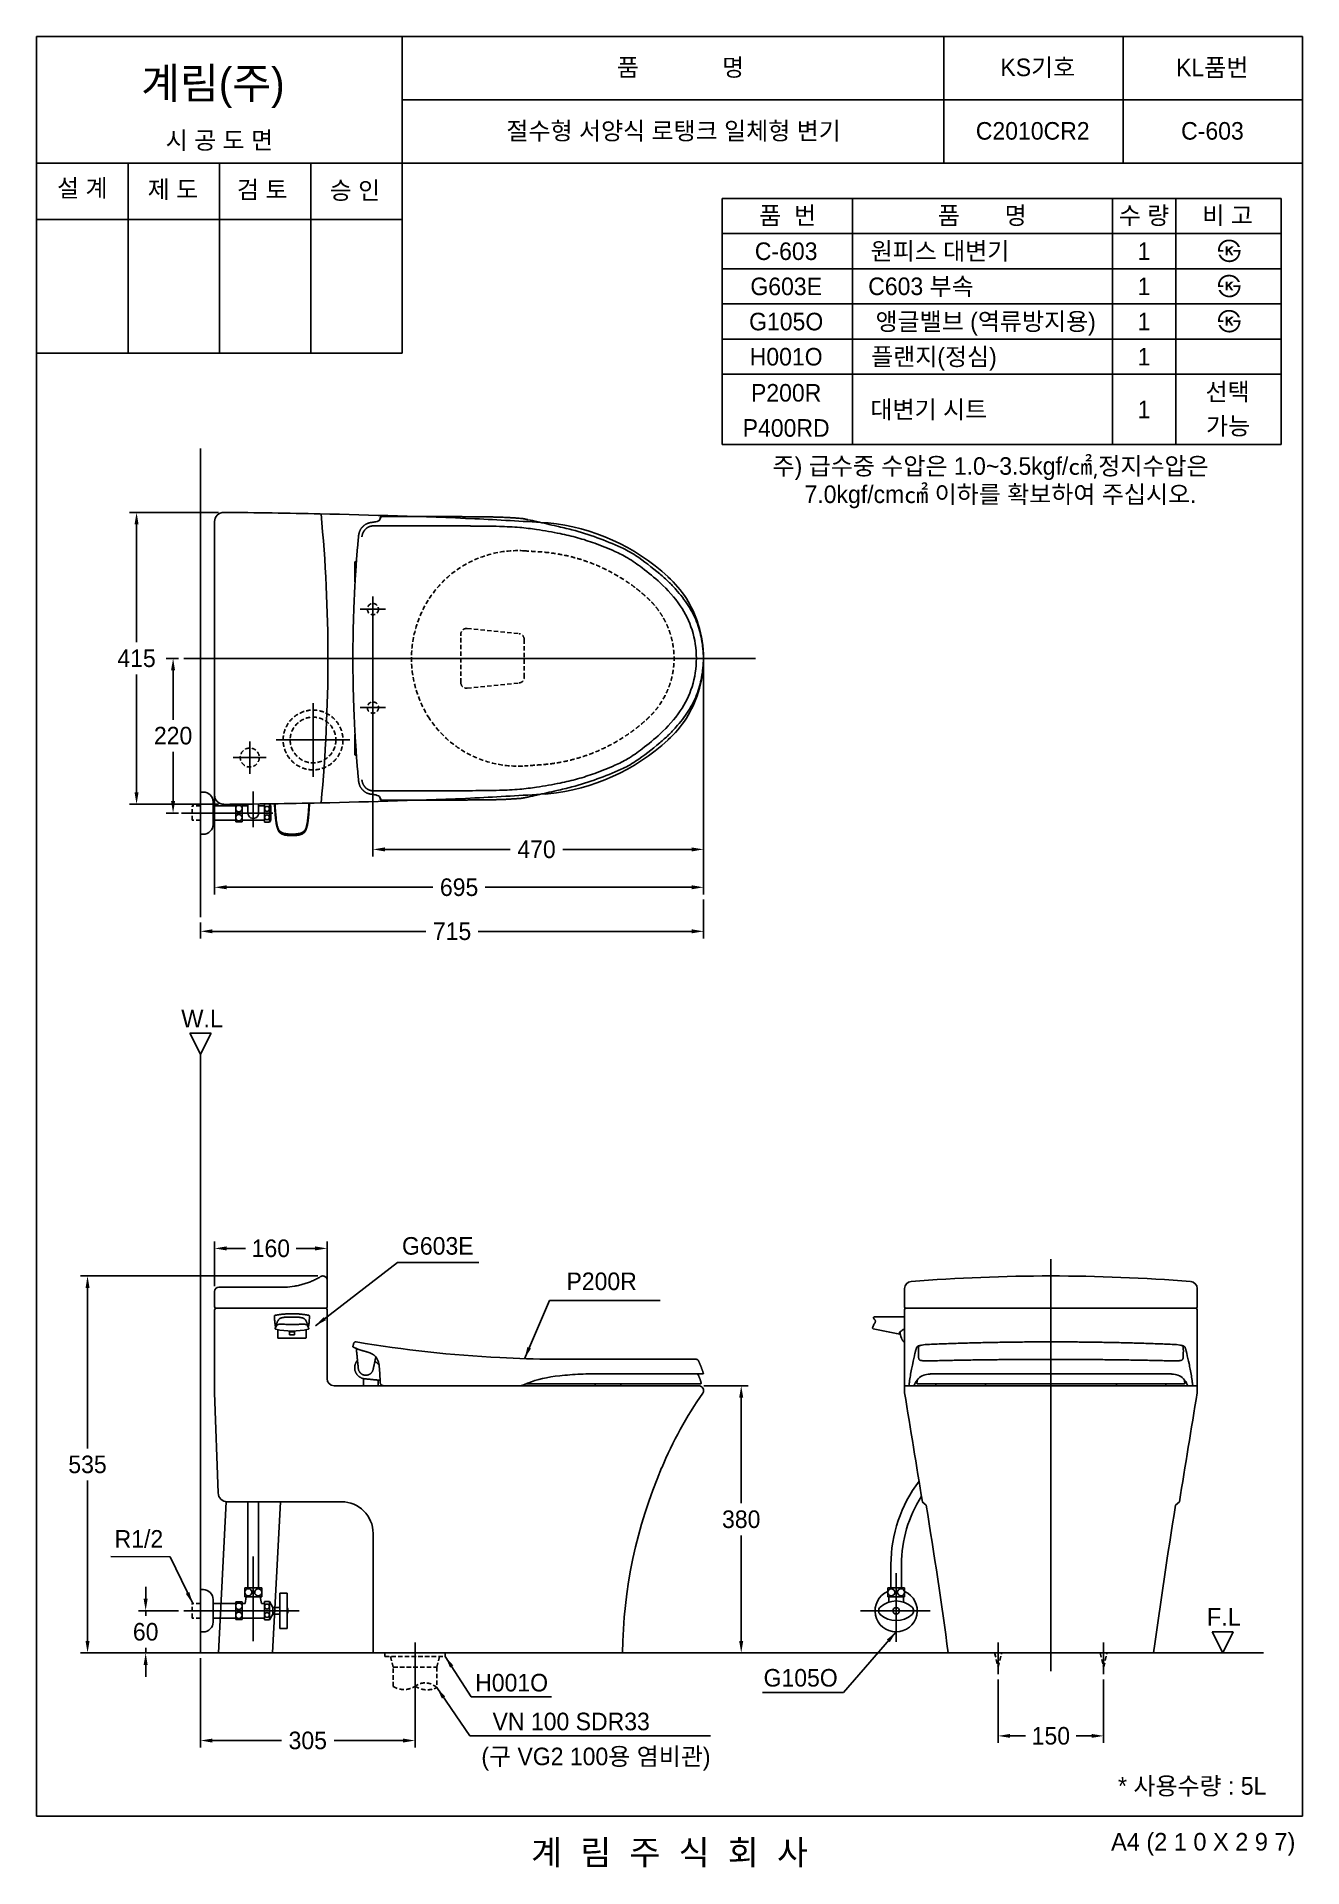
# Model space of a CAD drawing. Header units: millimetres. Extents: x 0 to 1800, y -73 to 2530.
import ezdxf
from ezdxf.enums import TextEntityAlignment as Align
from ezdxf.lldxf.tags import DXFTag

# ---------------------------------------------------------------- set-up
doc = ezdxf.new("R2010")
doc.units = ezdxf.units.MM
doc.linetypes.add('DASHED2', pattern=[9.525, 6.35, -3.175])
doc.layers.get('Defpoints').update_dxf_attribs({"color": 1})
for name, color, linetype in [('TEXT', 7, 'Continuous'), ('내부선 및 부속', 4, 'Continuous'), ('도각라인', 7, 'Continuous'), ('외형선', 3, 'Continuous'), ('점선', 6, 'DASHED2'), ('중심선', 1, 'DASHED'), ('치수선', 7, 'Continuous')]:
    doc.layers.add(name, color=color, linetype=linetype)
doc.styles.add('140911', font='HBATANG.TTF', dxfattribs={"height": 23})
doc.styles.add('____', font='')
doc.styles.add('타이틀', font='H2GTRM.TTF', dxfattribs={"height": 25})
doc.styles.get('____').set_extended_font_data('굴림')
tags = doc.linetypes.add('DASHDOT', pattern=[70, 31, -13, 13, -13]).pattern_tags.tags
tags[10:11] = [DXFTag(74, 4), DXFTag(75, 0), DXFTag(340, '0'), DXFTag(46, 0.0), DXFTag(50, 0.0), DXFTag(44, 0.0), DXFTag(45, 0.0)]
tags[8:9] = [DXFTag(74, 4), DXFTag(75, 0), DXFTag(340, '0'), DXFTag(46, 0.0), DXFTag(50, 0.0), DXFTag(44, 0.0), DXFTag(45, 0.0)]
tags[6:7] = [DXFTag(74, 4), DXFTag(75, 0), DXFTag(340, '0'), DXFTag(46, 0.0), DXFTag(50, 0.0), DXFTag(44, 0.0), DXFTag(45, 0.0)]
tags[4:5] = [DXFTag(74, 4), DXFTag(75, 0), DXFTag(340, '0'), DXFTag(46, 0.0), DXFTag(50, 0.0), DXFTag(44, 0.0), DXFTag(45, 0.0)]
tags = doc.linetypes.add('DASHED', pattern=[25.72, 12.86, -12.86]).pattern_tags.tags
tags[6:7] = [DXFTag(74, 4), DXFTag(75, 0), DXFTag(340, '0'), DXFTag(46, 0.0), DXFTag(50, 0.0), DXFTag(44, 0.0), DXFTag(45, 0.0)]
tags[4:5] = [DXFTag(74, 4), DXFTag(75, 0), DXFTag(340, '0'), DXFTag(46, 0.0), DXFTag(50, 0.0), DXFTag(44, 0.0), DXFTag(45, 0.0)]
doc.dimstyles.new('MSADIM', dxfattribs={"dimtxt": 33, "dimasz": 17, "dimexe": 10, "dimexo": 7.5, "dimgap": 10, "dimtad": 0, "dimtih": 1, "dimtoh": 1, "dimdec": 0, "dimzin": 1, "dimdsep": 46, "dimtxsty": '____', "dimcen": 11.25, "dimadec": 0, "dimazin": 0, "dimtfac": 1, "dimtdec": 0, "dimtix": 1, "dimtmove": 0, "dimatfit": 3, "dimfxl": 1, "dimtolj": 1, "dimtzin": 1, "dimarcsym": 0})

msp = doc.modelspace()

# ---------------------------------------------------------------- texts
at = {"layer": 'TEXT', "style": '타이틀'}
for s, p in [('품             명', (915.7, 2486.4)), ('KS기호', (1423.8, 2486.3)), ('KL품번', (1671.8, 2486.1)), ('시 공 도 면', (259.9, 2382.7)), ('절수형 서양식 로탱크 일체형 변기', (905.8, 2396)), ('C2010CR2', (1416.5, 2396)), ('C-603', (1672.1, 2396)), ('설 계', (65, 2314.6)), ('제 도', (193.8, 2312.9)), ('검 토', (320.8, 2312.3)), ('승 인', (452.7, 2311.4)), ('품  번', (1067.9, 2275.7)), ('품       명', (1344.8, 2275.7)), ('수 량', (1574.8, 2275.7)), ('비 고', (1693.6, 2275.7)), ('원피스 대변기', (1284.6, 2225)), ('C-603', (1065.9, 2224.9)), ('1', (1574.8, 2225)), ('G603E', (1065.9, 2174.9)), ('C603 부속', (1257.6, 2175)), ('1', (1574.8, 2175)), ('G105O', (1065.9, 2124.9)), ('앵글밸브 (역류방지용)', (1349.6, 2125)), ('1', (1574.8, 2125)), ('H001O', (1065.9, 2074.9)), ('플랜지(정심)', (1276.1, 2075)), ('1', (1574.8, 2075)), ('P200R', (1065.9, 2023.6)), ('선택', (1693.7, 2025)), ('대변기 시트', (1268.7, 1999.8)), ('1', (1574.8, 2000)), ('P400RD', (1065.9, 1973.6)), ('가능', (1694.4, 1976.5)), ('G603E', (570.5, 810.7)), ('G105O', (1086.5, 196.6)), ('H001O', (675.5, 189.7)), ('VN 100 SDR33', (760.2, 134.5)), ('(구 VG2 100용 염비관)', (795.4, 84.8)), ('* 사용수량 : 5L', (1643.3, 42.9))]:
    msp.add_text(s, height=25, dxfattribs=at).set_placement(p, align=Align.MIDDLE_CENTER)
msp.add_text('계림(주)', height=44, dxfattribs=at).set_placement((148.7, 2441.8))
at = {"layer": 'TEXT', "char_height": 25, "attachment_point": 1, "line_spacing_factor": 0.963855, "style": '타이틀'}
for s, insert, width in [('\\A1;주) 급수중 수압은 1.0~3.5kgf/㎠{\\fISOCPEUR|b0|i0|c0|p34;,}정지수압은 \\P     7.0kgf/cm㎠ 이하를 확보하여 주십시오.', (1046.6, 1932), 820.252), ('\\fﾱﾼﾸﾲ;W.L', (205.7, 1146.3), 248.993), ('\\A1;P200R', (753.5, 772.8), 248.993), ('\\A1;R1/2', (110.9, 406.6), 248.993), ('{\\fﾱﾼﾸﾲ|b0|i0|c129|p0;F\\fﾱﾼﾸﾲ|b0|i0|c0|p0;.L}', (1664.1, 295.8), 248.993)]:
    msp.add_mtext(s, dxfattribs=dict(at, insert=insert, width=width))
at = {"layer": '도각라인', "color": 7, "style": '140911'}
msp.add_text('A4 (2 1 0 X 2 9 7)', height=25, dxfattribs=at).set_placement((1790, -36.5), align=Align.MIDDLE_RIGHT)
msp.add_text('계  림  주  식  회  사', height=35, dxfattribs=at).set_placement((900, -51.7), align=Align.MIDDLE_CENTER)

# ---------------------------------------------------------------- blocks, each defined once
blk = doc.blocks.new('*D4')
at = {"layer": 'Defpoints', "color": 0, "linetype": 'Continuous', "transparency": 16777216}
for p in [(209.5, 291.9), (155.1, 231.9), (233.1, 231.9)]:
    blk.add_point(p, dxfattribs=at)
at = {"layer": '치수선', "color": 0, "linetype": 'Continuous', "lineweight": -2, "transparency": 16777216}
for p, q in [((155.1, 308.9), (155.1, 325.9)), ((202, 291.9), (145.1, 291.9)), ((155.1, 291.9), (155.1, 284.7)), ((155.1, 231.9), (155.1, 239.1)), ((225.6, 231.9), (145.1, 231.9)), ((155.1, 214.9), (155.1, 197.9))]:
    blk.add_line(p, q, dxfattribs=at)
at = {"layer": '치수선', "color": 0, "linetype": 'Continuous', "transparency": 16777216}
for points in [[(152.2, 308.9), (157.9, 308.9), (155.1, 291.9)], [(152.2, 214.9), (157.9, 214.9), (155.1, 231.9)]]:
    blk.add_solid(points, dxfattribs=at)
at = {"layer": '치수선', "color": 0, "linetype": 'Continuous', "transparency": 16777216, "insert": (155.1, 261.9), "char_height": 25, "attachment_point": 5, "style": '____'}
blk.add_mtext('\\A1;60', dxfattribs=at)
blk = doc.blocks.new('*D5')
at = {"layer": 'Defpoints', "color": 0, "linetype": 'Continuous', "transparency": 16777216}
for p in [(1367.3, 201.9), (1517.3, 201.9), (1517.3, 114)]:
    blk.add_point(p, dxfattribs=at)
at = {"layer": '치수선', "color": 0, "linetype": 'Continuous', "lineweight": -2, "transparency": 16777216}
for p, q in [((1367.3, 194.4), (1367.3, 104)), ((1517.3, 194.4), (1517.3, 104)), ((1384.3, 114), (1406.4, 114)), ((1500.3, 114), (1478.3, 114))]:
    blk.add_line(p, q, dxfattribs=at)
at = {"layer": '치수선', "color": 0, "linetype": 'Continuous', "transparency": 16777216}
for points in [[(1384.3, 116.8), (1384.3, 111.2), (1367.3, 114)], [(1500.3, 116.8), (1500.3, 111.2), (1517.3, 114)]]:
    blk.add_solid(points, dxfattribs=at)
at = {"layer": '치수선', "color": 0, "linetype": 'Continuous', "transparency": 16777216, "insert": (1442.3, 114), "char_height": 25, "attachment_point": 5, "style": '____'}
blk.add_mtext('\\A1;150', dxfattribs=at)
blk = doc.blocks.new('*D6')
at = {"layer": 'Defpoints', "color": 0, "linetype": 'Continuous', "transparency": 16777216}
for p in [(407.2, 767.9), (72.4, 231.9), (258.5, 231.9)]:
    blk.add_point(p, dxfattribs=at)
at = {"layer": '치수선', "color": 0, "linetype": 'Continuous', "lineweight": -2, "transparency": 16777216}
for p, q in [((399.7, 767.9), (62.4, 767.9)), ((72.4, 750.9), (72.4, 522.7)), ((72.4, 248.9), (72.4, 477.1)), ((251, 231.9), (62.4, 231.9))]:
    blk.add_line(p, q, dxfattribs=at)
at = {"layer": '치수선', "color": 0, "linetype": 'Continuous', "transparency": 16777216}
for points in [[(69.6, 750.9), (75.3, 750.9), (72.4, 767.9)], [(69.6, 248.9), (75.3, 248.9), (72.4, 231.9)]]:
    blk.add_solid(points, dxfattribs=at)
at = {"layer": '치수선', "color": 0, "linetype": 'Continuous', "transparency": 16777216, "insert": (72.4, 499.9), "char_height": 25, "attachment_point": 5, "style": '____'}
blk.add_mtext('\\A1;535', dxfattribs=at)
blk = doc.blocks.new('*D7')
at = {"layer": 'Defpoints', "color": 0, "linetype": 'Continuous', "transparency": 16777216}
for p in [(233.1, 231.9), (538.1, 184.7), (538.1, 107.4)]:
    blk.add_point(p, dxfattribs=at)
at = {"layer": '치수선', "color": 0, "linetype": 'Continuous', "lineweight": -2, "transparency": 16777216}
for p, q in [((233.1, 224.4), (233.1, 97.4)), ((538.1, 177.2), (538.1, 97.4)), ((250.1, 107.4), (348.3, 107.4)), ((521.1, 107.4), (423, 107.4))]:
    blk.add_line(p, q, dxfattribs=at)
at = {"layer": '치수선', "color": 0, "linetype": 'Continuous', "transparency": 16777216}
for points in [[(250.1, 110.2), (250.1, 104.5), (233.1, 107.4)], [(521.1, 110.2), (521.1, 104.5), (538.1, 107.4)]]:
    blk.add_solid(points, dxfattribs=at)
at = {"layer": '치수선', "color": 0, "linetype": 'Continuous', "transparency": 16777216, "insert": (385.6, 107.4), "char_height": 25, "attachment_point": 5, "style": '____'}
blk.add_mtext('\\A1;305', dxfattribs=at)
blk = doc.blocks.new('*D1')
at = {"layer": 'Defpoints', "color": 0, "linetype": 'Continuous', "transparency": 16777216}
for p in [(948.5, 1646), (478.3, 1566), (478.3, 1374.4)]:
    blk.add_point(p, dxfattribs=at)
at = {"layer": '치수선', "color": 0, "linetype": 'Continuous', "lineweight": -2, "transparency": 16777216}
for p, q in [((948.5, 1638.5), (948.5, 1364.4)), ((478.3, 1558.5), (478.3, 1364.4)), ((495.3, 1374.4), (673.2, 1374.4)), ((931.5, 1374.4), (748.5, 1374.4))]:
    blk.add_line(p, q, dxfattribs=at)
at = {"layer": '치수선', "color": 0, "linetype": 'Continuous', "transparency": 16777216}
for points in [[(495.3, 1377.2), (495.3, 1371.5), (478.3, 1374.4)], [(931.5, 1377.2), (931.5, 1371.5), (948.5, 1374.4)]]:
    blk.add_solid(points, dxfattribs=at)
at = {"layer": '치수선', "color": 0, "linetype": 'Continuous', "transparency": 16777216, "insert": (710.9, 1374.4), "char_height": 25, "attachment_point": 5, "style": '____'}
blk.add_mtext('\\A1;470', dxfattribs=at)
blk = doc.blocks.new('*D2')
at = {"layer": 'Defpoints', "color": 0, "linetype": 'Continuous', "transparency": 16777216}
for p in [(253.1, 1646), (948.5, 1646), (948.5, 1320.5)]:
    blk.add_point(p, dxfattribs=at)
at = {"layer": '치수선', "color": 0, "linetype": 'Continuous', "lineweight": -2, "transparency": 16777216}
for p, q in [((253.1, 1638.5), (253.1, 1310.5)), ((948.5, 1638.5), (948.5, 1310.5)), ((270.1, 1320.5), (563.5, 1320.5)), ((931.5, 1320.5), (638.1, 1320.5))]:
    blk.add_line(p, q, dxfattribs=at)
at = {"layer": '치수선', "color": 0, "linetype": 'Continuous', "transparency": 16777216}
for points in [[(270.1, 1323.4), (270.1, 1317.7), (253.1, 1320.5)], [(931.5, 1323.4), (931.5, 1317.7), (948.5, 1320.5)]]:
    blk.add_solid(points, dxfattribs=at)
at = {"layer": '치수선', "color": 0, "linetype": 'Continuous', "transparency": 16777216, "insert": (600.8, 1320.5), "char_height": 25, "attachment_point": 5, "style": '____'}
blk.add_mtext('\\A1;695', dxfattribs=at)
blk = doc.blocks.new('*D8')
at = {"layer": 'Defpoints', "color": 0, "linetype": 'Continuous', "transparency": 16777216}
for p in [(253.1, 807.1), (253.1, 745.9), (413.1, 742.9)]:
    blk.add_point(p, dxfattribs=at)
at = {"layer": '치수선', "color": 0, "linetype": 'Continuous', "lineweight": -2, "transparency": 16777216}
for p, q in [((253.1, 753.4), (253.1, 817.1)), ((270.1, 807.1), (297.2, 807.1)), ((396.1, 807.1), (369.1, 807.1)), ((413.1, 750.4), (413.1, 817.1))]:
    blk.add_line(p, q, dxfattribs=at)
at = {"layer": '치수선', "color": 0, "linetype": 'Continuous', "transparency": 16777216}
for points in [[(270.1, 809.9), (270.1, 804.2), (253.1, 807.1)], [(396.1, 809.9), (396.1, 804.2), (413.1, 807.1)]]:
    blk.add_solid(points, dxfattribs=at)
at = {"layer": '치수선', "color": 0, "linetype": 'Continuous', "transparency": 16777216, "insert": (333.1, 807.1), "char_height": 25, "attachment_point": 5, "style": '____'}
blk.add_mtext('\\A1;160', dxfattribs=at)
blk = doc.blocks.new('*D3')
at = {"layer": 'Defpoints', "color": 0, "linetype": 'Continuous', "transparency": 16777216}
for p in [(948.5, 1310.5), (233.1, 1278.1), (948.5, 1257.9)]:
    blk.add_point(p, dxfattribs=at)
at = {"layer": '치수선', "color": 0, "linetype": 'Continuous', "lineweight": -2, "transparency": 16777216}
for p, q in [((948.5, 1303), (948.5, 1247.9)), ((233.1, 1270.6), (233.1, 1247.9)), ((250.1, 1257.9), (553.7, 1257.9)), ((931.5, 1257.9), (628, 1257.9))]:
    blk.add_line(p, q, dxfattribs=at)
at = {"layer": '치수선', "color": 0, "linetype": 'Continuous', "transparency": 16777216}
for points in [[(250.1, 1260.8), (250.1, 1255.1), (233.1, 1257.9)], [(931.5, 1260.8), (931.5, 1255.1), (948.5, 1257.9)]]:
    blk.add_solid(points, dxfattribs=at)
at = {"layer": '치수선', "color": 0, "linetype": 'Continuous', "transparency": 16777216, "insert": (590.8, 1257.9), "char_height": 25, "attachment_point": 5, "style": '____'}
blk.add_mtext('\\A1;715', dxfattribs=at)
blk = doc.blocks.new('*D9')
at = {"layer": 'Defpoints', "color": 0, "linetype": 'Continuous', "transparency": 16777216}
for p in [(194.1, 1646), (209.2, 1646), (209.2, 1426)]:
    blk.add_point(p, dxfattribs=at)
at = {"layer": '치수선', "color": 0, "linetype": 'Continuous', "lineweight": -2, "transparency": 16777216}
for p, q in [((201.7, 1646), (184.1, 1646)), ((194.1, 1629), (194.1, 1558.8)), ((194.1, 1443), (194.1, 1513.2)), ((201.7, 1426), (184.1, 1426))]:
    blk.add_line(p, q, dxfattribs=at)
at = {"layer": '치수선', "color": 0, "linetype": 'Continuous', "transparency": 16777216}
for points in [[(191.2, 1629), (196.9, 1629), (194.1, 1646)], [(191.2, 1443), (196.9, 1443), (194.1, 1426)]]:
    blk.add_solid(points, dxfattribs=at)
at = {"layer": '치수선', "color": 0, "linetype": 'Continuous', "transparency": 16777216, "insert": (194.1, 1536), "char_height": 25, "attachment_point": 5, "style": '____'}
blk.add_mtext('\\A1;220', dxfattribs=at)
blk = doc.blocks.new('*D10')
at = {"layer": 'Defpoints', "color": 0, "linetype": 'Continuous', "transparency": 16777216}
for p in [(142.1, 1853.5), (266.1, 1853.5), (266.1, 1438.5)]:
    blk.add_point(p, dxfattribs=at)
at = {"layer": '치수선', "color": 0, "linetype": 'Continuous', "lineweight": -2, "transparency": 16777216}
for p, q in [((258.6, 1853.5), (132.1, 1853.5)), ((142.1, 1836.5), (142.1, 1668.9)), ((142.1, 1455.5), (142.1, 1623.2)), ((258.6, 1438.5), (132.1, 1438.5))]:
    blk.add_line(p, q, dxfattribs=at)
at = {"layer": '치수선', "color": 0, "linetype": 'Continuous', "transparency": 16777216}
for points in [[(139.3, 1836.5), (145, 1836.5), (142.1, 1853.5)], [(139.3, 1455.5), (145, 1455.5), (142.1, 1438.5)]]:
    blk.add_solid(points, dxfattribs=at)
at = {"layer": '치수선', "color": 0, "linetype": 'Continuous', "transparency": 16777216, "insert": (142.1, 1646), "char_height": 25, "attachment_point": 5, "style": '____'}
blk.add_mtext('\\A1;415', dxfattribs=at)
blk = doc.blocks.new('*D11')
at = {"layer": 'Defpoints', "color": 0, "linetype": 'Continuous', "transparency": 16777216}
for p in [(941.5, 611.9), (988.9, 231.9), (1002, 231.9)]:
    blk.add_point(p, dxfattribs=at)
at = {"layer": '치수선', "color": 0, "linetype": 'Continuous', "lineweight": -2, "transparency": 16777216}
for p, q in [((949, 611.9), (1012, 611.9)), ((1002, 594.9), (1002, 444.7)), ((1002, 248.9), (1002, 399.1)), ((996.4, 231.9), (1012, 231.9))]:
    blk.add_line(p, q, dxfattribs=at)
at = {"layer": '치수선', "color": 0, "linetype": 'Continuous', "transparency": 16777216}
for points in [[(999.1, 594.9), (1004.8, 594.9), (1002, 611.9)], [(999.1, 248.9), (1004.8, 248.9), (1002, 231.9)]]:
    blk.add_solid(points, dxfattribs=at)
at = {"layer": '치수선', "color": 0, "linetype": 'Continuous', "transparency": 16777216, "insert": (1002, 421.9), "char_height": 25, "attachment_point": 5, "style": '____'}
blk.add_mtext('\\A1;380', dxfattribs=at)

# ---------------------------------------------------------------- dimensions: what is measured, and where the dimension line sits
at = {"layer": '치수선', "linetype": 'Continuous'}
for base, p1, p2, picture, middle in [((142.1, 1853.5), (266.1, 1438.5), (266.1, 1853.5), '*D10', (142.1, 1646)), ((194.1, 1646), (209.2, 1426), (209.2, 1646), '*D9', (194.1, 1536)), ((1002, 231.9), (941.5, 611.9), (988.9, 231.9), '*D11', (1002, 421.9)), ((155.1, 231.9), (209.5, 291.9), (233.1, 231.9), '*D4', (155.1, 261.9))]:
    dim = msp.add_linear_dim(base=base, p1=p1, p2=p2, angle=90, dimstyle='MSADIM', override={"dimtxt": 25}, dxfattribs=at)
    dim.commit()
    dim.dimension.update_dxf_attribs({"geometry": picture, "text_midpoint": middle})
for base, p1, p2, picture, middle in [((948.5, 1320.5), (253.1, 1646), (948.5, 1646), '*D2', (600.8, 1320.5)), ((478.3, 1374.4), (948.5, 1646), (478.3, 1566), '*D1', (710.9, 1374.4)), ((538.1, 107.4), (233.1, 231.9), (538.1, 184.7), '*D7', (385.6, 107.4))]:
    dim = msp.add_linear_dim(base=base, p1=p1, p2=p2, dimstyle='MSADIM', override={"dimtxt": 25}, dxfattribs=at)
    dim.commit()
    dim.dimension.update_dxf_attribs({"geometry": picture, "text_midpoint": middle, "dimtype": 160})
for base, p1, p2, picture, middle in [((948.5, 1257.9), (233.1, 1278.1), (948.5, 1310.5), '*D3', (590.8, 1257.9)), ((253.1, 807.1), (413.1, 742.9), (253.1, 745.9), '*D8', (333.1, 807.1)), ((1517.3, 114), (1367.3, 201.9), (1517.3, 201.9), '*D5', (1442.3, 114))]:
    dim = msp.add_linear_dim(base=base, p1=p1, p2=p2, dimstyle='MSADIM', override={"dimtxt": 25}, dxfattribs=at)
    dim.commit()
    dim.dimension.update_dxf_attribs({"geometry": picture, "text_midpoint": middle})
dim = msp.add_linear_dim(base=(72.4, 231.9), p1=(407.2, 767.9), p2=(258.5, 231.9), angle=90, text='535', dimstyle='MSADIM', override={"dimtxt": 25}, dxfattribs=at)
dim.commit()
dim.dimension.update_dxf_attribs({"geometry": '*D6', "text_midpoint": (72.4, 499.9), "dimtype": 160})

# ---------------------------------------------------------------- hatches: boundary and pattern name
at = {"layer": 'TEXT'}
for points in [[(1679.9, 2224.2), (1679.8, 2224.6), (1679.8, 2225), (1679.8, 2225.4), (1679.8, 2225.8), (1679.8, 2226.2), (1679.9, 2226.6), (1679.9, 2227), (1679.9, 2227.4), (1680, 2227.8), (1680, 2228.2), (1680.1, 2228.6), (1680.2, 2229), (1680.3, 2229.4), (1680.4, 2229.8), (1680.5, 2230.1), (1680.6, 2230.5), (1680.7, 2230.9), (1680.8, 2231.3), (1681, 2231.7), (1681.1, 2232), (1681.3, 2232.4), (1681.4, 2232.7), (1681.6, 2233.1), (1681.8, 2233.4), (1682, 2233.8), (1682.1, 2234.1), (1682.4, 2234.4), (1682.6, 2234.8), (1682.8, 2235.1), (1683, 2235.4), (1683.2, 2235.7), (1683.8, 2236.3), (1684, 2236.6), (1684.3, 2236.9), (1684.6, 2237.2), (1684.9, 2237.5), (1685.2, 2237.8), (1685.5, 2238), (1685.8, 2238.3), (1686.1, 2238.5), (1686.4, 2238.7), (1686.8, 2239), (1687.1, 2239.2), (1687.4, 2239.4), (1687.8, 2239.6), (1688.2, 2239.8), (1688.5, 2239.9), (1688.9, 2240.1), (1689.3, 2240.3), (1689.7, 2240.5), (1690.2, 2240.6), (1690.6, 2240.7), (1691, 2240.9), (1691.5, 2241), (1691.9, 2241.1), (1692.4, 2241.2), (1692.8, 2241.2), (1693.3, 2241.3), (1693.8, 2241.4), (1694.2, 2241.4), (1694.7, 2241.4), (1695.2, 2241.5), (1695.7, 2241.5), (1696.5, 2241.5), (1696.8, 2241.4), (1697.2, 2241.4), (1697.6, 2241.4), (1697.9, 2241.3), (1698.3, 2241.3), (1698.6, 2241.2), (1699, 2241.2), (1699.3, 2241.1), (1699.7, 2241), (1700, 2241), (1700.4, 2240.9), (1700.7, 2240.8), (1701, 2240.7), (1701.4, 2240.6), (1701.7, 2240.5), (1702, 2240.4), (1702.3, 2240.2), (1702.6, 2240.1), (1702.9, 2240), (1703.2, 2239.8), (1703.5, 2239.7), (1703.8, 2239.5), (1704.1, 2239.4), (1704.4, 2239.2), (1704.7, 2239), (1705, 2238.9), (1705.2, 2238.7), (1705.5, 2238.5), (1705.8, 2238.3), (1706.1, 2238.1), (1706.5, 2237.7), (1706.9, 2237.4), (1707.3, 2237), (1707.7, 2236.6), (1708, 2236.2), (1708.4, 2235.8), (1708.7, 2235.4), (1709.1, 2234.9), (1709.4, 2234.5), (1709.7, 2234), (1710, 2233.5), (1710.3, 2233), (1710.5, 2232.5), (1710.8, 2232), (1711, 2231.5), (1711.3, 2230.9), (1711.3, 2230.9), (1708.2, 2230.9), (1708.2, 2230.9), (1708.1, 2231.1), (1708, 2231.3), (1708, 2231.4), (1707.9, 2231.6), (1707.8, 2231.8), (1707.7, 2232), (1707.7, 2232.1), (1707.6, 2232.3), (1707.5, 2232.5), (1707.4, 2232.6), (1707.3, 2232.8), (1707.2, 2233), (1707.1, 2233.1), (1707, 2233.3), (1706.9, 2233.5), (1706.7, 2233.6), (1706.6, 2233.8), (1706.5, 2233.9), (1706.2, 2234.3), (1705.9, 2234.6), (1705.6, 2234.9), (1705.3, 2235.2), (1705, 2235.5), (1704.7, 2235.8), (1704.3, 2236.1), (1704.1, 2236.3), (1703.8, 2236.4), (1703.6, 2236.6), (1703.4, 2236.8), (1703.1, 2236.9), (1702.9, 2237.1), (1702.6, 2237.2), (1702.4, 2237.4), (1702.2, 2237.5), (1701.9, 2237.6), (1701.7, 2237.7), (1701.4, 2237.8), (1701.2, 2238), (1700.9, 2238.1), (1700.6, 2238.2), (1700.4, 2238.3), (1700.1, 2238.3), (1699.9, 2238.4), (1699.6, 2238.5), (1699.3, 2238.6), (1699.1, 2238.6), (1698.8, 2238.7), (1698.5, 2238.7), (1698.2, 2238.8), (1698, 2238.8), (1697.7, 2238.9), (1697.4, 2238.9), (1697.1, 2238.9), (1696.8, 2239), (1696.5, 2239), (1696.3, 2239), (1696, 2239), (1695.6, 2239), (1695.3, 2239), (1694.9, 2238.9), (1694.6, 2238.9), (1694.3, 2238.9), (1693.9, 2238.9), (1693.6, 2238.8), (1693.3, 2238.8), (1693, 2238.7), (1692.7, 2238.7), (1692.3, 2238.6), (1692, 2238.5), (1691.7, 2238.4), (1691.4, 2238.3), (1691.1, 2238.2), (1690.9, 2238.1), (1690.6, 2238), (1690.3, 2237.9), (1690, 2237.8), (1689.7, 2237.7), (1689.4, 2237.5), (1689.2, 2237.4), (1688.9, 2237.3), (1688.7, 2237.1), (1688.4, 2236.9), (1688.1, 2236.8), (1687.9, 2236.6), (1687.6, 2236.4), (1687.4, 2236.2), (1687.2, 2236), (1686.9, 2235.8), (1686.7, 2235.6), (1686.5, 2235.4), (1686.2, 2235.2), (1686, 2235), (1685.8, 2234.7), (1685.6, 2234.5), (1685.4, 2234.3), (1685.2, 2234), (1685, 2233.8), (1684.8, 2233.5), (1684.7, 2233.3), (1684.5, 2233), (1684.3, 2232.7), (1684.2, 2232.5), (1684, 2232.2), (1683.9, 2231.9), (1683.8, 2231.6), (1683.7, 2231.3), (1683.5, 2231.1), (1683.4, 2230.8), (1683.3, 2230.5), (1683.2, 2230.2), (1683.1, 2229.8), (1683, 2229.5), (1683, 2229.2), (1682.9, 2228.9), (1682.8, 2228.6), (1682.8, 2228.2), (1682.7, 2227.9), (1682.7, 2227.6), (1682.7, 2227.2), (1682.6, 2226.9), (1682.6, 2226.5), (1682.6, 2226.5), (1687.8, 2226.5), (1687.8, 2226.5), (1687.8, 2226.5), (1687.8, 2224.2), (1687.8, 2224.2), (1687.8, 2224.2), (1679.9, 2224.2)], [(1712, 2226.5), (1712, 2226.1), (1712, 2225.6), (1712, 2225.2), (1712, 2224.8), (1711.9, 2224.3), (1711.9, 2223.9), (1711.9, 2223.5), (1711.8, 2223.1), (1711.7, 2222.7), (1711.6, 2222.2), (1711.6, 2221.8), (1711.5, 2221.4), (1711.3, 2221), (1711.2, 2220.6), (1711.1, 2220.2), (1711, 2219.8), (1710.8, 2219.4), (1710.7, 2219), (1710.5, 2218.7), (1710.4, 2218.3), (1710.2, 2217.9), (1710, 2217.6), (1709.8, 2217.2), (1709.6, 2216.9), (1709.4, 2216.5), (1709.2, 2216.2), (1709, 2215.9), (1708.8, 2215.5), (1708.5, 2215.2), (1708.3, 2214.9), (1708, 2214.6), (1707.8, 2214.3), (1707.5, 2214), (1707.2, 2213.7), (1707, 2213.5), (1706.7, 2213.2), (1706.4, 2212.9), (1706.1, 2212.7), (1705.8, 2212.4), (1705.5, 2212.2), (1705.2, 2212), (1704.8, 2211.8), (1704.5, 2211.6), (1704.2, 2211.4), (1703.8, 2211.2), (1703.5, 2211), (1703.1, 2210.8), (1702.8, 2210.7), (1702.4, 2210.5), (1702.1, 2210.3), (1701.7, 2210.2), (1701.3, 2210.1), (1700.9, 2209.9), (1700.5, 2209.8), (1700.2, 2209.7), (1699.8, 2209.6), (1699.4, 2209.6), (1699, 2209.5), (1698.6, 2209.4), (1698.2, 2209.4), (1697.8, 2209.4), (1697.4, 2209.3), (1697, 2209.3), (1696.6, 2209.3), (1695.9, 2209.3), (1695.3, 2209.3), (1694.6, 2209.4), (1694, 2209.5), (1693.3, 2209.5), (1693, 2209.6), (1692.7, 2209.7), (1692.4, 2209.7), (1692.1, 2209.8), (1691.8, 2209.9), (1691.5, 2209.9), (1691.2, 2210), (1691, 2210.1), (1690.7, 2210.2), (1690.4, 2210.3), (1690.1, 2210.4), (1689.8, 2210.5), (1689.5, 2210.6), (1689.3, 2210.7), (1689, 2210.9), (1688.7, 2211), (1688.5, 2211.1), (1688.2, 2211.3), (1687.9, 2211.4), (1687.7, 2211.6), (1687.4, 2211.7), (1686.9, 2212), (1686.6, 2212.2), (1686.4, 2212.4), (1686.1, 2212.6), (1685.9, 2212.8), (1685.6, 2213), (1685.4, 2213.2), (1685.1, 2213.4), (1684.9, 2213.6), (1684.7, 2213.8), (1684.5, 2214.1), (1684.2, 2214.3), (1684, 2214.5), (1683.8, 2214.8), (1683.6, 2215), (1683.4, 2215.2), (1683.2, 2215.5), (1683, 2215.8), (1682.8, 2216), (1682.6, 2216.3), (1682.5, 2216.6), (1682.3, 2216.8), (1682.1, 2217.1), (1681.9, 2217.4), (1681.8, 2217.7), (1681.6, 2218), (1681.5, 2218.3), (1681.3, 2218.6), (1681, 2219.2), (1680.8, 2219.9), (1680.8, 2219.9), (1683.7, 2219.9), (1683.7, 2219.9), (1683.9, 2219.4), (1684.2, 2219), (1684.4, 2218.6), (1684.6, 2218.2), (1684.9, 2217.9), (1685.1, 2217.5), (1685.4, 2217.1), (1685.7, 2216.8), (1685.9, 2216.5), (1686.2, 2216.1), (1686.5, 2215.8), (1686.8, 2215.5), (1687.1, 2215.2), (1687.4, 2215), (1687.7, 2214.7), (1688, 2214.5), (1688.2, 2214.3), (1688.4, 2214.1), (1688.7, 2214), (1688.9, 2213.8), (1689.1, 2213.7), (1689.4, 2213.5), (1689.6, 2213.4), (1689.9, 2213.2), (1690.1, 2213.1), (1690.4, 2213), (1690.6, 2212.9), (1690.9, 2212.8), (1691.1, 2212.7), (1691.4, 2212.6), (1691.7, 2212.5), (1691.9, 2212.4), (1692.2, 2212.3), (1692.5, 2212.3), (1692.7, 2212.2), (1693, 2212.1), (1693.3, 2212.1), (1693.6, 2212), (1693.9, 2212), (1694.2, 2212), (1694.5, 2211.9), (1694.8, 2211.9), (1695.1, 2211.9), (1695.4, 2211.9), (1695.7, 2211.9), (1696, 2211.9), (1696.3, 2211.9), (1697.1, 2211.9), (1697.4, 2211.9), (1697.7, 2212), (1698, 2212), (1698.2, 2212), (1698.5, 2212), (1698.7, 2212.1), (1699, 2212.1), (1699.3, 2212.2), (1699.5, 2212.2), (1699.8, 2212.3), (1700, 2212.4), (1700.3, 2212.5), (1700.5, 2212.5), (1700.8, 2212.6), (1701, 2212.7), (1701.3, 2212.8), (1701.5, 2212.9), (1701.8, 2213), (1702, 2213.1), (1702.3, 2213.3), (1702.5, 2213.4), (1702.7, 2213.5), (1703, 2213.7), (1703.2, 2213.8), (1703.4, 2213.9), (1703.7, 2214.1), (1703.9, 2214.3), (1704.1, 2214.4), (1704.3, 2214.6), (1704.6, 2214.8), (1704.8, 2215), (1705.1, 2215.2), (1705.3, 2215.4), (1705.6, 2215.7), (1705.8, 2215.9), (1706, 2216.1), (1706.2, 2216.4), (1706.4, 2216.6), (1706.6, 2216.9), (1706.8, 2217.1), (1707, 2217.4), (1707.2, 2217.7), (1707.3, 2218), (1707.5, 2218.2), (1707.7, 2218.5), (1707.8, 2218.8), (1708, 2219.1), (1708.1, 2219.4), (1708.2, 2219.7), (1708.3, 2220), (1708.4, 2220.4), (1708.6, 2220.7), (1708.7, 2221), (1708.7, 2221.3), (1708.8, 2221.7), (1708.9, 2222), (1709, 2222.4), (1709, 2222.7), (1709.1, 2223.1), (1709.1, 2223.4), (1709.2, 2223.8), (1709.2, 2224.2), (1709.2, 2224.2), (1701.8, 2224.2), (1701.8, 2224.2), (1701.8, 2224.2), (1701.8, 2226.5), (1701.8, 2226.5), (1701.8, 2226.5), (1712, 2226.5)], [(1693.6, 2227.2), (1698.4, 2231.6), (1702.3, 2231.6), (1696.9, 2226.6), (1701.9, 2219.1), (1698.6, 2219.1), (1695, 2224.8), (1693.6, 2223.6), (1693.6, 2219.1), (1690.7, 2219.1), (1690.7, 2231.7), (1693.6, 2231.7)], [(1679.9, 2174.2), (1679.8, 2174.6), (1679.8, 2175), (1679.8, 2175.4), (1679.8, 2175.8), (1679.8, 2176.2), (1679.9, 2176.6), (1679.9, 2177), (1679.9, 2177.4), (1680, 2177.8), (1680, 2178.2), (1680.1, 2178.6), (1680.2, 2179), (1680.3, 2179.4), (1680.4, 2179.8), (1680.5, 2180.1), (1680.6, 2180.5), (1680.7, 2180.9), (1680.8, 2181.3), (1681, 2181.7), (1681.1, 2182), (1681.3, 2182.4), (1681.4, 2182.7), (1681.6, 2183.1), (1681.8, 2183.4), (1682, 2183.8), (1682.1, 2184.1), (1682.4, 2184.4), (1682.6, 2184.8), (1682.8, 2185.1), (1683, 2185.4), (1683.2, 2185.7), (1683.8, 2186.3), (1684, 2186.6), (1684.3, 2186.9), (1684.6, 2187.2), (1684.9, 2187.5), (1685.2, 2187.8), (1685.5, 2188), (1685.8, 2188.3), (1686.1, 2188.5), (1686.4, 2188.7), (1686.8, 2189), (1687.1, 2189.2), (1687.4, 2189.4), (1687.8, 2189.6), (1688.2, 2189.8), (1688.5, 2189.9), (1688.9, 2190.1), (1689.3, 2190.3), (1689.7, 2190.5), (1690.2, 2190.6), (1690.6, 2190.7), (1691, 2190.9), (1691.5, 2191), (1691.9, 2191.1), (1692.4, 2191.2), (1692.8, 2191.2), (1693.3, 2191.3), (1693.8, 2191.4), (1694.2, 2191.4), (1694.7, 2191.4), (1695.2, 2191.5), (1695.7, 2191.5), (1696.5, 2191.5), (1696.8, 2191.4), (1697.2, 2191.4), (1697.6, 2191.4), (1697.9, 2191.3), (1698.3, 2191.3), (1698.6, 2191.2), (1699, 2191.2), (1699.3, 2191.1), (1699.7, 2191), (1700, 2191), (1700.4, 2190.9), (1700.7, 2190.8), (1701, 2190.7), (1701.4, 2190.6), (1701.7, 2190.5), (1702, 2190.4), (1702.3, 2190.2), (1702.6, 2190.1), (1702.9, 2190), (1703.2, 2189.8), (1703.5, 2189.7), (1703.8, 2189.5), (1704.1, 2189.4), (1704.4, 2189.2), (1704.7, 2189), (1705, 2188.9), (1705.2, 2188.7), (1705.5, 2188.5), (1705.8, 2188.3), (1706.1, 2188.1), (1706.5, 2187.7), (1706.9, 2187.4), (1707.3, 2187), (1707.7, 2186.6), (1708, 2186.2), (1708.4, 2185.8), (1708.7, 2185.4), (1709.1, 2184.9), (1709.4, 2184.5), (1709.7, 2184), (1710, 2183.5), (1710.3, 2183), (1710.5, 2182.5), (1710.8, 2182), (1711, 2181.5), (1711.3, 2180.9), (1711.3, 2180.9), (1708.2, 2180.9), (1708.2, 2180.9), (1708.1, 2181.1), (1708, 2181.3), (1708, 2181.4), (1707.9, 2181.6), (1707.8, 2181.8), (1707.7, 2182), (1707.7, 2182.1), (1707.6, 2182.3), (1707.5, 2182.5), (1707.4, 2182.6), (1707.3, 2182.8), (1707.2, 2183), (1707.1, 2183.1), (1707, 2183.3), (1706.9, 2183.5), (1706.7, 2183.6), (1706.6, 2183.8), (1706.5, 2183.9), (1706.2, 2184.3), (1705.9, 2184.6), (1705.6, 2184.9), (1705.3, 2185.2), (1705, 2185.5), (1704.7, 2185.8), (1704.3, 2186.1), (1704.1, 2186.3), (1703.8, 2186.4), (1703.6, 2186.6), (1703.4, 2186.8), (1703.1, 2186.9), (1702.9, 2187.1), (1702.6, 2187.2), (1702.4, 2187.4), (1702.2, 2187.5), (1701.9, 2187.6), (1701.7, 2187.7), (1701.4, 2187.8), (1701.2, 2188), (1700.9, 2188.1), (1700.6, 2188.2), (1700.4, 2188.3), (1700.1, 2188.3), (1699.9, 2188.4), (1699.6, 2188.5), (1699.3, 2188.6), (1699.1, 2188.6), (1698.8, 2188.7), (1698.5, 2188.7), (1698.2, 2188.8), (1698, 2188.8), (1697.7, 2188.9), (1697.4, 2188.9), (1697.1, 2188.9), (1696.8, 2189), (1696.5, 2189), (1696.3, 2189), (1696, 2189), (1695.6, 2189), (1695.3, 2189), (1694.9, 2188.9), (1694.6, 2188.9), (1694.3, 2188.9), (1693.9, 2188.9), (1693.6, 2188.8), (1693.3, 2188.8), (1693, 2188.7), (1692.7, 2188.7), (1692.3, 2188.6), (1692, 2188.5), (1691.7, 2188.4), (1691.4, 2188.3), (1691.1, 2188.2), (1690.9, 2188.1), (1690.6, 2188), (1690.3, 2187.9), (1690, 2187.8), (1689.7, 2187.7), (1689.4, 2187.5), (1689.2, 2187.4), (1688.9, 2187.3), (1688.7, 2187.1), (1688.4, 2186.9), (1688.1, 2186.8), (1687.9, 2186.6), (1687.6, 2186.4), (1687.4, 2186.2), (1687.2, 2186), (1686.9, 2185.8), (1686.7, 2185.6), (1686.5, 2185.4), (1686.2, 2185.2), (1686, 2185), (1685.8, 2184.7), (1685.6, 2184.5), (1685.4, 2184.3), (1685.2, 2184), (1685, 2183.8), (1684.8, 2183.5), (1684.7, 2183.3), (1684.5, 2183), (1684.3, 2182.7), (1684.2, 2182.5), (1684, 2182.2), (1683.9, 2181.9), (1683.8, 2181.6), (1683.7, 2181.3), (1683.5, 2181.1), (1683.4, 2180.8), (1683.3, 2180.5), (1683.2, 2180.2), (1683.1, 2179.8), (1683, 2179.5), (1683, 2179.2), (1682.9, 2178.9), (1682.8, 2178.6), (1682.8, 2178.2), (1682.7, 2177.9), (1682.7, 2177.6), (1682.7, 2177.2), (1682.6, 2176.9), (1682.6, 2176.5), (1682.6, 2176.5), (1687.8, 2176.5), (1687.8, 2176.5), (1687.8, 2176.5), (1687.8, 2174.2), (1687.8, 2174.2), (1687.8, 2174.2), (1679.9, 2174.2)], [(1712, 2176.5), (1712, 2176.1), (1712, 2175.6), (1712, 2175.2), (1712, 2174.8), (1711.9, 2174.3), (1711.9, 2173.9), (1711.9, 2173.5), (1711.8, 2173.1), (1711.7, 2172.7), (1711.6, 2172.2), (1711.6, 2171.8), (1711.5, 2171.4), (1711.3, 2171), (1711.2, 2170.6), (1711.1, 2170.2), (1711, 2169.8), (1710.8, 2169.4), (1710.7, 2169), (1710.5, 2168.7), (1710.4, 2168.3), (1710.2, 2167.9), (1710, 2167.6), (1709.8, 2167.2), (1709.6, 2166.9), (1709.4, 2166.5), (1709.2, 2166.2), (1709, 2165.9), (1708.8, 2165.5), (1708.5, 2165.2), (1708.3, 2164.9), (1708, 2164.6), (1707.8, 2164.3), (1707.5, 2164), (1707.2, 2163.7), (1707, 2163.5), (1706.7, 2163.2), (1706.4, 2162.9), (1706.1, 2162.7), (1705.8, 2162.4), (1705.5, 2162.2), (1705.2, 2162), (1704.8, 2161.8), (1704.5, 2161.6), (1704.2, 2161.4), (1703.8, 2161.2), (1703.5, 2161), (1703.1, 2160.8), (1702.8, 2160.7), (1702.4, 2160.5), (1702.1, 2160.3), (1701.7, 2160.2), (1701.3, 2160.1), (1700.9, 2159.9), (1700.5, 2159.8), (1700.2, 2159.7), (1699.8, 2159.6), (1699.4, 2159.6), (1699, 2159.5), (1698.6, 2159.4), (1698.2, 2159.4), (1697.8, 2159.4), (1697.4, 2159.3), (1697, 2159.3), (1696.6, 2159.3), (1695.9, 2159.3), (1695.3, 2159.3), (1694.6, 2159.4), (1694, 2159.5), (1693.3, 2159.5), (1693, 2159.6), (1692.7, 2159.7), (1692.4, 2159.7), (1692.1, 2159.8), (1691.8, 2159.9), (1691.5, 2159.9), (1691.2, 2160), (1691, 2160.1), (1690.7, 2160.2), (1690.4, 2160.3), (1690.1, 2160.4), (1689.8, 2160.5), (1689.5, 2160.6), (1689.3, 2160.7), (1689, 2160.9), (1688.7, 2161), (1688.5, 2161.1), (1688.2, 2161.3), (1687.9, 2161.4), (1687.7, 2161.6), (1687.4, 2161.7), (1686.9, 2162), (1686.6, 2162.2), (1686.4, 2162.4), (1686.1, 2162.6), (1685.9, 2162.8), (1685.6, 2163), (1685.4, 2163.2), (1685.1, 2163.4), (1684.9, 2163.6), (1684.7, 2163.8), (1684.5, 2164.1), (1684.2, 2164.3), (1684, 2164.5), (1683.8, 2164.8), (1683.6, 2165), (1683.4, 2165.2), (1683.2, 2165.5), (1683, 2165.8), (1682.8, 2166), (1682.6, 2166.3), (1682.5, 2166.6), (1682.3, 2166.8), (1682.1, 2167.1), (1681.9, 2167.4), (1681.8, 2167.7), (1681.6, 2168), (1681.5, 2168.3), (1681.3, 2168.6), (1681, 2169.2), (1680.8, 2169.9), (1680.8, 2169.9), (1683.7, 2169.9), (1683.7, 2169.9), (1683.9, 2169.4), (1684.2, 2169), (1684.4, 2168.6), (1684.6, 2168.2), (1684.9, 2167.9), (1685.1, 2167.5), (1685.4, 2167.1), (1685.7, 2166.8), (1685.9, 2166.5), (1686.2, 2166.1), (1686.5, 2165.8), (1686.8, 2165.5), (1687.1, 2165.2), (1687.4, 2165), (1687.7, 2164.7), (1688, 2164.5), (1688.2, 2164.3), (1688.4, 2164.1), (1688.7, 2164), (1688.9, 2163.8), (1689.1, 2163.7), (1689.4, 2163.5), (1689.6, 2163.4), (1689.9, 2163.2), (1690.1, 2163.1), (1690.4, 2163), (1690.6, 2162.9), (1690.9, 2162.8), (1691.1, 2162.7), (1691.4, 2162.6), (1691.7, 2162.5), (1691.9, 2162.4), (1692.2, 2162.3), (1692.5, 2162.3), (1692.7, 2162.2), (1693, 2162.1), (1693.3, 2162.1), (1693.6, 2162), (1693.9, 2162), (1694.2, 2162), (1694.5, 2161.9), (1694.8, 2161.9), (1695.1, 2161.9), (1695.4, 2161.9), (1695.7, 2161.9), (1696, 2161.9), (1696.3, 2161.9), (1697.1, 2161.9), (1697.4, 2161.9), (1697.7, 2162), (1698, 2162), (1698.2, 2162), (1698.5, 2162), (1698.7, 2162.1), (1699, 2162.1), (1699.3, 2162.2), (1699.5, 2162.2), (1699.8, 2162.3), (1700, 2162.4), (1700.3, 2162.5), (1700.5, 2162.5), (1700.8, 2162.6), (1701, 2162.7), (1701.3, 2162.8), (1701.5, 2162.9), (1701.8, 2163), (1702, 2163.1), (1702.3, 2163.3), (1702.5, 2163.4), (1702.7, 2163.5), (1703, 2163.7), (1703.2, 2163.8), (1703.4, 2163.9), (1703.7, 2164.1), (1703.9, 2164.3), (1704.1, 2164.4), (1704.3, 2164.6), (1704.6, 2164.8), (1704.8, 2165), (1705.1, 2165.2), (1705.3, 2165.4), (1705.6, 2165.7), (1705.8, 2165.9), (1706, 2166.1), (1706.2, 2166.4), (1706.4, 2166.6), (1706.6, 2166.9), (1706.8, 2167.1), (1707, 2167.4), (1707.2, 2167.7), (1707.3, 2168), (1707.5, 2168.2), (1707.7, 2168.5), (1707.8, 2168.8), (1708, 2169.1), (1708.1, 2169.4), (1708.2, 2169.7), (1708.3, 2170), (1708.4, 2170.4), (1708.6, 2170.7), (1708.7, 2171), (1708.7, 2171.3), (1708.8, 2171.7), (1708.9, 2172), (1709, 2172.4), (1709, 2172.7), (1709.1, 2173.1), (1709.1, 2173.4), (1709.2, 2173.8), (1709.2, 2174.2), (1709.2, 2174.2), (1701.8, 2174.2), (1701.8, 2174.2), (1701.8, 2174.2), (1701.8, 2176.5), (1701.8, 2176.5), (1701.8, 2176.5), (1712, 2176.5)], [(1693.6, 2177.2), (1698.4, 2181.6), (1702.3, 2181.6), (1696.9, 2176.6), (1701.9, 2169.1), (1698.6, 2169.1), (1695, 2174.8), (1693.6, 2173.6), (1693.6, 2169.1), (1690.7, 2169.1), (1690.7, 2181.7), (1693.6, 2181.7)], [(1679.9, 2124.2), (1679.8, 2124.6), (1679.8, 2125), (1679.8, 2125.4), (1679.8, 2125.8), (1679.8, 2126.2), (1679.9, 2126.6), (1679.9, 2127), (1679.9, 2127.4), (1680, 2127.8), (1680, 2128.2), (1680.1, 2128.6), (1680.2, 2129), (1680.3, 2129.4), (1680.4, 2129.8), (1680.5, 2130.1), (1680.6, 2130.5), (1680.7, 2130.9), (1680.8, 2131.3), (1681, 2131.7), (1681.1, 2132), (1681.3, 2132.4), (1681.4, 2132.7), (1681.6, 2133.1), (1681.8, 2133.4), (1682, 2133.8), (1682.1, 2134.1), (1682.4, 2134.4), (1682.6, 2134.8), (1682.8, 2135.1), (1683, 2135.4), (1683.2, 2135.7), (1683.8, 2136.3), (1684, 2136.6), (1684.3, 2136.9), (1684.6, 2137.2), (1684.9, 2137.5), (1685.2, 2137.8), (1685.5, 2138), (1685.8, 2138.3), (1686.1, 2138.5), (1686.4, 2138.7), (1686.8, 2139), (1687.1, 2139.2), (1687.4, 2139.4), (1687.8, 2139.6), (1688.2, 2139.8), (1688.5, 2139.9), (1688.9, 2140.1), (1689.3, 2140.3), (1689.7, 2140.5), (1690.2, 2140.6), (1690.6, 2140.7), (1691, 2140.9), (1691.5, 2141), (1691.9, 2141.1), (1692.4, 2141.2), (1692.8, 2141.2), (1693.3, 2141.3), (1693.8, 2141.4), (1694.2, 2141.4), (1694.7, 2141.4), (1695.2, 2141.5), (1695.7, 2141.5), (1696.5, 2141.5), (1696.8, 2141.4), (1697.2, 2141.4), (1697.6, 2141.4), (1697.9, 2141.3), (1698.3, 2141.3), (1698.6, 2141.2), (1699, 2141.2), (1699.3, 2141.1), (1699.7, 2141), (1700, 2141), (1700.4, 2140.9), (1700.7, 2140.8), (1701, 2140.7), (1701.4, 2140.6), (1701.7, 2140.5), (1702, 2140.4), (1702.3, 2140.2), (1702.6, 2140.1), (1702.9, 2140), (1703.2, 2139.8), (1703.5, 2139.7), (1703.8, 2139.5), (1704.1, 2139.4), (1704.4, 2139.2), (1704.7, 2139), (1705, 2138.9), (1705.2, 2138.7), (1705.5, 2138.5), (1705.8, 2138.3), (1706.1, 2138.1), (1706.5, 2137.7), (1706.9, 2137.4), (1707.3, 2137), (1707.7, 2136.6), (1708, 2136.2), (1708.4, 2135.8), (1708.7, 2135.4), (1709.1, 2134.9), (1709.4, 2134.5), (1709.7, 2134), (1710, 2133.5), (1710.3, 2133), (1710.5, 2132.5), (1710.8, 2132), (1711, 2131.5), (1711.3, 2130.9), (1711.3, 2130.9), (1708.2, 2130.9), (1708.2, 2130.9), (1708.1, 2131.1), (1708, 2131.3), (1708, 2131.4), (1707.9, 2131.6), (1707.8, 2131.8), (1707.7, 2132), (1707.7, 2132.1), (1707.6, 2132.3), (1707.5, 2132.5), (1707.4, 2132.6), (1707.3, 2132.8), (1707.2, 2133), (1707.1, 2133.1), (1707, 2133.3), (1706.9, 2133.5), (1706.7, 2133.6), (1706.6, 2133.8), (1706.5, 2133.9), (1706.2, 2134.3), (1705.9, 2134.6), (1705.6, 2134.9), (1705.3, 2135.2), (1705, 2135.5), (1704.7, 2135.8), (1704.3, 2136.1), (1704.1, 2136.3), (1703.8, 2136.4), (1703.6, 2136.6), (1703.4, 2136.8), (1703.1, 2136.9), (1702.9, 2137.1), (1702.6, 2137.2), (1702.4, 2137.4), (1702.2, 2137.5), (1701.9, 2137.6), (1701.7, 2137.7), (1701.4, 2137.8), (1701.2, 2138), (1700.9, 2138.1), (1700.6, 2138.2), (1700.4, 2138.3), (1700.1, 2138.3), (1699.9, 2138.4), (1699.6, 2138.5), (1699.3, 2138.6), (1699.1, 2138.6), (1698.8, 2138.7), (1698.5, 2138.7), (1698.2, 2138.8), (1698, 2138.8), (1697.7, 2138.9), (1697.4, 2138.9), (1697.1, 2138.9), (1696.8, 2139), (1696.5, 2139), (1696.3, 2139), (1696, 2139), (1695.6, 2139), (1695.3, 2139), (1694.9, 2138.9), (1694.6, 2138.9), (1694.3, 2138.9), (1693.9, 2138.9), (1693.6, 2138.8), (1693.3, 2138.8), (1693, 2138.7), (1692.7, 2138.7), (1692.3, 2138.6), (1692, 2138.5), (1691.7, 2138.4), (1691.4, 2138.3), (1691.1, 2138.2), (1690.9, 2138.1), (1690.6, 2138), (1690.3, 2137.9), (1690, 2137.8), (1689.7, 2137.7), (1689.4, 2137.5), (1689.2, 2137.4), (1688.9, 2137.3), (1688.7, 2137.1), (1688.4, 2136.9), (1688.1, 2136.8), (1687.9, 2136.6), (1687.6, 2136.4), (1687.4, 2136.2), (1687.2, 2136), (1686.9, 2135.8), (1686.7, 2135.6), (1686.5, 2135.4), (1686.2, 2135.2), (1686, 2135), (1685.8, 2134.7), (1685.6, 2134.5), (1685.4, 2134.3), (1685.2, 2134), (1685, 2133.8), (1684.8, 2133.5), (1684.7, 2133.3), (1684.5, 2133), (1684.3, 2132.7), (1684.2, 2132.5), (1684, 2132.2), (1683.9, 2131.9), (1683.8, 2131.6), (1683.7, 2131.3), (1683.5, 2131.1), (1683.4, 2130.8), (1683.3, 2130.5), (1683.2, 2130.2), (1683.1, 2129.8), (1683, 2129.5), (1683, 2129.2), (1682.9, 2128.9), (1682.8, 2128.6), (1682.8, 2128.2), (1682.7, 2127.9), (1682.7, 2127.6), (1682.7, 2127.2), (1682.6, 2126.9), (1682.6, 2126.5), (1682.6, 2126.5), (1687.8, 2126.5), (1687.8, 2126.5), (1687.8, 2126.5), (1687.8, 2124.2), (1687.8, 2124.2), (1687.8, 2124.2), (1679.9, 2124.2)], [(1712, 2126.5), (1712, 2126.1), (1712, 2125.6), (1712, 2125.2), (1712, 2124.8), (1711.9, 2124.3), (1711.9, 2123.9), (1711.9, 2123.5), (1711.8, 2123.1), (1711.7, 2122.7), (1711.6, 2122.2), (1711.6, 2121.8), (1711.5, 2121.4), (1711.3, 2121), (1711.2, 2120.6), (1711.1, 2120.2), (1711, 2119.8), (1710.8, 2119.4), (1710.7, 2119), (1710.5, 2118.7), (1710.4, 2118.3), (1710.2, 2117.9), (1710, 2117.6), (1709.8, 2117.2), (1709.6, 2116.9), (1709.4, 2116.5), (1709.2, 2116.2), (1709, 2115.9), (1708.8, 2115.5), (1708.5, 2115.2), (1708.3, 2114.9), (1708, 2114.6), (1707.8, 2114.3), (1707.5, 2114), (1707.2, 2113.7), (1707, 2113.5), (1706.7, 2113.2), (1706.4, 2112.9), (1706.1, 2112.7), (1705.8, 2112.4), (1705.5, 2112.2), (1705.2, 2112), (1704.8, 2111.8), (1704.5, 2111.6), (1704.2, 2111.4), (1703.8, 2111.2), (1703.5, 2111), (1703.1, 2110.8), (1702.8, 2110.7), (1702.4, 2110.5), (1702.1, 2110.3), (1701.7, 2110.2), (1701.3, 2110.1), (1700.9, 2109.9), (1700.5, 2109.8), (1700.2, 2109.7), (1699.8, 2109.6), (1699.4, 2109.6), (1699, 2109.5), (1698.6, 2109.4), (1698.2, 2109.4), (1697.8, 2109.4), (1697.4, 2109.3), (1697, 2109.3), (1696.6, 2109.3), (1695.9, 2109.3), (1695.3, 2109.3), (1694.6, 2109.4), (1694, 2109.5), (1693.3, 2109.5), (1693, 2109.6), (1692.7, 2109.7), (1692.4, 2109.7), (1692.1, 2109.8), (1691.8, 2109.9), (1691.5, 2109.9), (1691.2, 2110), (1691, 2110.1), (1690.7, 2110.2), (1690.4, 2110.3), (1690.1, 2110.4), (1689.8, 2110.5), (1689.5, 2110.6), (1689.3, 2110.7), (1689, 2110.9), (1688.7, 2111), (1688.5, 2111.1), (1688.2, 2111.3), (1687.9, 2111.4), (1687.7, 2111.6), (1687.4, 2111.7), (1686.9, 2112), (1686.6, 2112.2), (1686.4, 2112.4), (1686.1, 2112.6), (1685.9, 2112.8), (1685.6, 2113), (1685.4, 2113.2), (1685.1, 2113.4), (1684.9, 2113.6), (1684.7, 2113.8), (1684.5, 2114.1), (1684.2, 2114.3), (1684, 2114.5), (1683.8, 2114.8), (1683.6, 2115), (1683.4, 2115.2), (1683.2, 2115.5), (1683, 2115.8), (1682.8, 2116), (1682.6, 2116.3), (1682.5, 2116.6), (1682.3, 2116.8), (1682.1, 2117.1), (1681.9, 2117.4), (1681.8, 2117.7), (1681.6, 2118), (1681.5, 2118.3), (1681.3, 2118.6), (1681, 2119.2), (1680.8, 2119.9), (1680.8, 2119.9), (1683.7, 2119.9), (1683.7, 2119.9), (1683.9, 2119.4), (1684.2, 2119), (1684.4, 2118.6), (1684.6, 2118.2), (1684.9, 2117.9), (1685.1, 2117.5), (1685.4, 2117.1), (1685.7, 2116.8), (1685.9, 2116.5), (1686.2, 2116.1), (1686.5, 2115.8), (1686.8, 2115.5), (1687.1, 2115.2), (1687.4, 2115), (1687.7, 2114.7), (1688, 2114.5), (1688.2, 2114.3), (1688.4, 2114.1), (1688.7, 2114), (1688.9, 2113.8), (1689.1, 2113.7), (1689.4, 2113.5), (1689.6, 2113.4), (1689.9, 2113.2), (1690.1, 2113.1), (1690.4, 2113), (1690.6, 2112.9), (1690.9, 2112.8), (1691.1, 2112.7), (1691.4, 2112.6), (1691.7, 2112.5), (1691.9, 2112.4), (1692.2, 2112.3), (1692.5, 2112.3), (1692.7, 2112.2), (1693, 2112.1), (1693.3, 2112.1), (1693.6, 2112), (1693.9, 2112), (1694.2, 2112), (1694.5, 2111.9), (1694.8, 2111.9), (1695.1, 2111.9), (1695.4, 2111.9), (1695.7, 2111.9), (1696, 2111.9), (1696.3, 2111.9), (1697.1, 2111.9), (1697.4, 2111.9), (1697.7, 2112), (1698, 2112), (1698.2, 2112), (1698.5, 2112), (1698.7, 2112.1), (1699, 2112.1), (1699.3, 2112.2), (1699.5, 2112.2), (1699.8, 2112.3), (1700, 2112.4), (1700.3, 2112.5), (1700.5, 2112.5), (1700.8, 2112.6), (1701, 2112.7), (1701.3, 2112.8), (1701.5, 2112.9), (1701.8, 2113), (1702, 2113.1), (1702.3, 2113.3), (1702.5, 2113.4), (1702.7, 2113.5), (1703, 2113.7), (1703.2, 2113.8), (1703.4, 2113.9), (1703.7, 2114.1), (1703.9, 2114.3), (1704.1, 2114.4), (1704.3, 2114.6), (1704.6, 2114.8), (1704.8, 2115), (1705.1, 2115.2), (1705.3, 2115.4), (1705.6, 2115.7), (1705.8, 2115.9), (1706, 2116.1), (1706.2, 2116.4), (1706.4, 2116.6), (1706.6, 2116.9), (1706.8, 2117.1), (1707, 2117.4), (1707.2, 2117.7), (1707.3, 2118), (1707.5, 2118.2), (1707.7, 2118.5), (1707.8, 2118.8), (1708, 2119.1), (1708.1, 2119.4), (1708.2, 2119.7), (1708.3, 2120), (1708.4, 2120.4), (1708.6, 2120.7), (1708.7, 2121), (1708.7, 2121.3), (1708.8, 2121.7), (1708.9, 2122), (1709, 2122.4), (1709, 2122.7), (1709.1, 2123.1), (1709.1, 2123.4), (1709.2, 2123.8), (1709.2, 2124.2), (1709.2, 2124.2), (1701.8, 2124.2), (1701.8, 2124.2), (1701.8, 2124.2), (1701.8, 2126.5), (1701.8, 2126.5), (1701.8, 2126.5), (1712, 2126.5)], [(1693.6, 2127.2), (1698.4, 2131.6), (1702.3, 2131.6), (1696.9, 2126.6), (1701.9, 2119.1), (1698.6, 2119.1), (1695, 2124.8), (1693.6, 2123.6), (1693.6, 2119.1), (1690.7, 2119.1), (1690.7, 2131.7), (1693.6, 2131.7)]]:
    msp.add_hatch(color=256, dxfattribs=at).paths.add_polyline_path(points, flags=0)

# ---------------------------------------------------------------- linework, layer by layer
msp.add_line((1770, 1950), (1770, 2300), dxfattribs=at)
at = {"layer": '내부선 및 부속', "linetype": 'Continuous'}
for p, q in [((237.1, 1456), (233.1, 1456)), ((251.1, 1442), (251.1, 1410)), ((283.1, 1436.3), (251.1, 1436.3)), ((292.1, 1438.5), (283.1, 1438.5)), ((283.1, 1438.5), (283.1, 1438.2)), ((283.1, 1438.2), (283.1, 1413.5)), ((292.1, 1438.5), (292.1, 1438.4)), ((292.1, 1438.4), (292.1, 1413.5)), ((300.6, 1436.3), (292.1, 1436.3)), ((300.6, 1426), (300.6, 1438.5)), ((315.6, 1426), (315.6, 1438.7)), ((319.6, 1436.3), (315.6, 1436.3)), ((324.1, 1436.3), (319.6, 1436.3)), ((331.1, 1439), (324.1, 1439)), ((324.1, 1439), (324.1, 1438.9)), ((331.1, 1439), (324.1, 1439)), ((324.1, 1438.9), (324.1, 1413)), ((331.1, 1439), (331.1, 1413)), ((331.1, 1439), (331.1, 1439)), ((331.1, 1439), (331.1, 1413)), ((333.2, 1435.7), (331.1, 1439)), ((333.2, 1435.7), (333.2, 1416.4)), ((336.1, 1426), (206.1, 1426)), ((283.1, 1415.8), (251.1, 1415.8)), ((292.1, 1413.5), (283.1, 1413.5)), ((324.1, 1415.8), (292.1, 1415.8)), ((331.1, 1413), (324.1, 1413)), ((331.1, 1413), (324.1, 1413)), ((333.2, 1416.4), (331.1, 1413)), ((332.4, 1415.1), (331.1, 1413)), ((237.1, 1396), (233.1, 1396)), ((1234.3, 709.6), (1190.9, 709.6)), ((1234.3, 709.6), (1190.9, 709.6)), ((1234.3, 674.9), (1234.3, 709.6)), ((343.1, 691.5), (343.1, 680)), ((343.6, 679.5), (382.6, 679.5)), ((359.6, 684.3), (359.6, 689.7)), ((359.6, 689.7), (359.6, 688.4)), ((359.6, 684.3), (359.6, 688.4)), ((359.6, 688.4), (366.6, 688.4)), ((366.6, 684.3), (359.6, 684.3)), ((366.6, 689.7), (366.6, 684.3)), ((366.6, 688.4), (366.6, 689.7)), ((366.6, 688.4), (366.6, 684.3)), ((383.1, 680), (383.1, 691.5)), ((1227.3, 687.4), (1227.3, 688.1)), ((1227.3, 688.1), (1227.3, 687.4)), ((938.2, 649.4), (934.4, 649.4)), ((1248, 612.8), (1247.6, 611.9)), ((1251.9, 615.4), (1252.7, 620.5)), ((1279.7, 611.9), (1348.2, 611.9)), ((1604.9, 611.9), (1536.5, 611.9)), ((1632.8, 615.4), (1632, 620.5)), ((1636.7, 612.8), (1637.1, 611.9)), ((300.6, 324.6), (300.6, 446.9)), ((315.6, 324.6), (315.6, 446.9)), ((1214.8, 357.7), (1214.8, 324.6)), ((1229.8, 357.7), (1229.8, 324.6)), ((237.1, 321.9), (233.1, 321.9)), ((320.1, 324.6), (296.1, 324.6)), ((296.1, 311.6), (296.1, 324.6)), ((320.1, 311.6), (320.1, 324.6)), ((346.1, 316.9), (346.1, 266.9)), ((356.1, 316.9), (346.1, 316.9)), ((356.1, 316.9), (356.1, 266.9)), ((1234.3, 324.6), (1210.3, 324.6)), ((1210.3, 324.6), (1210.3, 311.6)), ((1234.3, 324.6), (1234.3, 311.6)), ((251.1, 307.9), (251.1, 275.9)), ((283.1, 302.1), (251.1, 302.1)), ((283.1, 304.4), (283.1, 279.4)), ((292.1, 304.4), (283.1, 304.4)), ((292.1, 304.4), (292.1, 279.4)), ((296.6, 302.1), (292.1, 302.1)), ((320.1, 311.6), (296.1, 311.6)), ((298.1, 311.6), (296.6, 302.1)), ((319.6, 302.1), (318.1, 311.6)), ((324.1, 302.1), (319.6, 302.1)), ((331.1, 304.9), (324.1, 304.9)), ((324.1, 304.9), (324.1, 278.9)), ((331.1, 304.9), (331.1, 278.9)), ((331.1, 304.9), (336.1, 296.6)), ((336.1, 287.1), (331.1, 278.9)), ((336.1, 296.6), (336.1, 287.1)), ((346.1, 296.6), (336.1, 296.6)), ((346.1, 287.1), (336.1, 287.1)), ((1234.3, 311.6), (1210.3, 311.6)), ((1211.8, 311.6), (1211.8, 304.2)), ((1232.8, 311.6), (1232.8, 304.2)), ((237.1, 261.9), (233.1, 261.9)), ((283.1, 281.6), (251.1, 281.6)), ((292.1, 279.4), (283.1, 279.4)), ((324.1, 281.6), (292.1, 281.6)), ((331.1, 278.9), (324.1, 278.9)), ((356.1, 266.9), (346.1, 266.9))]:
    msp.add_line(p, q, dxfattribs=at)
for centre, radius in [((287.6, 1432.5), 4.5), ((327.6, 1432), 3.5), ((327.6, 1432), 3.5), ((287.6, 1419.5), 4.5), ((327.6, 1420), 3.5), ((327.6, 1420), 3.5), ((301.1, 318.3), 5), ((315.1, 318), 5), ((1215.4, 318), 5), ((1229.3, 318.3), 5), ((287.6, 298.4), 4.5), ((287.6, 285.4), 4.5), ((327.6, 297.9), 3.5), ((327.6, 285.9), 3.5), ((1222.3, 291.9), 4.5)]:
    msp.add_circle(centre, radius, dxfattribs=at)
for centre, radius, start, end in [((237.1, 1442), 14, 0, 90), ((266.1, 1451.5), 13, 180, 270.5016), ((237.1, 1410), 14, 270, 360), ((308.1, 1426), 7.5, 180.0532, 0.0539), ((343.6, 680), 0.5, 180.001, 270), ((1619.3, 2640.6), 1994.5, 257.5596, 258.6672), ((1255.1, 689.9), 27.3, 182.7383, 182.7402), ((1255.1, 689.9), 27.3, 182.8888, 201.9925), ((1409.8, 357.7), 194.9, 142.6496, 180), ((1409.8, 357.7), 179.9, 147.3579, 180), ((237.1, 307.9), 14, 0, 90), ((1222.3, 291.9), 30, 113.5784, 66.422), ((349.7, 291.9), 7.84, 324.9654, 35.0346), ((1204.3, 291.9), 7, 132.501, 227.499), ((1222.3, 272.2), 33.6, 47.499, 132.501), ((1222.3, 311.5), 33.6, 227.499, 312.501), ((1240.3, 291.9), 7, 312.501, 47.499), ((237.1, 275.9), 14, 270, 360)]:
    msp.add_arc(centre, radius, start, end, dxfattribs=at)
at = {"layer": '내부선 및 부속', "linetype": 'Continuous', "extrusion": (0, 0, -1)}
for centre, radius, start, end in [((-343.6, 680), 0.5, 270, 0), ((-382.6, 680), 0.5, 180, 270), ((-1255.1, 689.9), 27.3, 357.2598, 357.2617), ((-1255.1, 689.9), 27.3, 338.0075, 357.1112)]:
    msp.add_arc(centre, radius, start, end, dxfattribs=at)
at = {"layer": '내부선 및 부속', "linetype": 'Continuous'}
for points, weights in [([(457.9, 1820.2), (458, 1822), (458.5, 1823.8)], [1, 0.996846735477, 1]), ([(458.5, 1823.8), (460.9, 1833.3), (469.8, 1837.5)], [1, 0.905401706696, 1]), ([(469.8, 1837.5), (473, 1839), (476.5, 1839.3)], [1, 0.986322164536, 1]), ([(479, 1834.4), (530.2, 1834.6), (581.4, 1834.4)], [1, 0.999987840652, 1]), ([(489, 1846.8), (489.1, 1847.3), (489.5, 1847.3)], [1, 0.759584069252, 1]), ([(489.6, 1847.3), (489.7, 1847.4), (489.9, 1847.5)], [1, 0.97375112772, 1]), ([(489.9, 1847.5), (490.6, 1847.7), (491.4, 1847.7)], [1, 0.995997786522, 1]), ([(491.4, 1847.7), (491.9, 1847.8), (492.5, 1847.8)], [1, 0.999717116356, 1]), ([(492.5, 1847.8), (492.5, 1847.8), (492.6, 1847.8)], [1, 0.999998092651, 1]), ([(492.6, 1847.8), (492.9, 1847.8), (493.3, 1847.8)], [1, 0.999943375587, 1]), ([(493.3, 1847.8), (493.8, 1847.8), (494.2, 1847.8)], [1, 0.999943435192, 1]), ([(494.2, 1847.8), (542.7, 1847.9), (591.1, 1847.6)], [1, 0.99998986721, 1]), ([(581.4, 1834.4), (590, 1834.4), (598.6, 1834.3)], [1, 0.999999582767, 1]), ([(591.1, 1847.6), (615.3, 1847.4), (639.5, 1847.1)], [1, 0.999997258186, 1]), ([(639.5, 1847.1), (663.7, 1847), (687.9, 1845.1)], [1, 0.99938338995, 1]), ([(687.9, 1845.1), (688.9, 1845), (690, 1844.9)], [1, 0.999780237675, 1]), ([(690, 1844.9), (691, 1844.7), (692, 1844.6)], [1, 0.999994516373, 1]), ([(692, 1844.6), (695.4, 1843.9), (698.7, 1843.2)], [1, 0.999980866909, 1]), ([(454.7, 1784.2), (455.5, 1794.2), (456.3, 1804.2)], [1, 0.999985337257, 1]), ([(456.5, 1804.7), (457.1, 1812.4), (457.9, 1820.2)], [1, 0.999991178513, 1]), ([(449.8, 1646), (449.8, 1714.8), (454.8, 1783.5)], [1, 0.999331831932, 1]), ([(453.5, 1783.5), (452.4, 1783.5), (452.4, 1782.5)], [1, 0.709781348705, 1]), ([(449.8, 1646), (449.8, 1577.2), (454.8, 1508.5)], [1, 0.999331831932, 1]), ([(452.4, 1537.1), (452.4, 1537.7), (452.9, 1538)], [1, 0.875766694546, 1]), ([(453.5, 1508.5), (452.4, 1508.5), (452.4, 1509.6)], [1, 0.709781348705, 1]), ([(454.7, 1507.8), (455.5, 1497.8), (456.3, 1487.8)], [1, 0.999985337257, 1]), ([(456.5, 1487.4), (457.1, 1479.6), (457.9, 1471.9)], [1, 0.999991178513, 1]), ([(457.9, 1471.9), (458, 1470), (458.5, 1468.3)], [1, 0.996846735477, 1]), ([(458.5, 1468.3), (460.9, 1458.7), (469.8, 1454.5)], [1, 0.905401706696, 1]), ([(479, 1457.7), (530.2, 1457.4), (581.4, 1457.6)], [1, 0.999987840652, 1]), ([(581.4, 1457.6), (590, 1457.7), (598.6, 1457.7)], [1, 0.999999582767, 1]), ([(469.8, 1454.5), (473, 1453.1), (476.5, 1452.7)], [1, 0.986322164536, 1]), ([(489, 1445.2), (489.1, 1444.8), (489.5, 1444.8)], [1, 0.759584069252, 1]), ([(489.6, 1444.7), (489.7, 1444.6), (489.9, 1444.5)], [1, 0.97375112772, 1]), ([(489.9, 1444.5), (490.6, 1444.4), (491.4, 1444.3)], [1, 0.995997786522, 1]), ([(491.4, 1444.3), (491.9, 1444.3), (492.5, 1444.2)], [1, 0.999717116356, 1]), ([(492.5, 1444.2), (492.5, 1444.2), (492.6, 1444.2)], [1, 0.999998092651, 1]), ([(492.6, 1444.2), (492.9, 1444.2), (493.3, 1444.2)], [1, 0.999943375587, 1]), ([(493.3, 1444.2), (493.8, 1444.2), (494.2, 1444.2)], [1, 0.999943435192, 1]), ([(494.2, 1444.2), (542.7, 1444.1), (591.1, 1444.5)], [1, 0.99998986721, 1]), ([(591.1, 1444.5), (615.3, 1444.6), (639.5, 1444.9)], [1, 0.999997258186, 1]), ([(639.5, 1444.9), (663.7, 1445), (687.9, 1446.9)], [1, 0.99938338995, 1]), ([(687.9, 1446.9), (688.9, 1447), (690, 1447.1)], [1, 0.999780237675, 1]), ([(690, 1447.1), (691, 1447.3), (692, 1447.5)], [1, 0.999994516373, 1]), ([(692, 1447.5), (695.4, 1448.1), (698.7, 1448.8)], [1, 0.999980866909, 1]), ([(1227.9, 688.6), (1227.9, 688.6), (1227.9, 688.6)], [0.920697541812, 0.920697168179, 0.920696794811]), ([(1227.9, 688.6), (1227.9, 688.6), (1227.9, 688.6)], [0.920696794811, 0.920697168179, 0.920697541812]), ([(1232.2, 675.1), (1228.2, 681.2), (1227.9, 688.5)], [1, 0.927005145971, 0.920756203014]), ([(1227.9, 688.5), (1228.2, 681.2), (1232.2, 675.1)], [0.920756203014, 0.927005145971, 1]), ([(451, 672.1), (450.3, 669.8), (449.7, 667.5)], [1, 0.999970078468, 1]), ([(449.7, 667.4), (449.7, 666.9), (450.1, 666.9)], [1, 0.762517511845, 1]), ([(450.2, 666.8), (452.4, 665.8), (454.6, 664.9)], [1, 0.999999582767, 1]), ([(454.5, 674.2), (451.8, 674.7), (451, 672.1)], [1, 0.749919593334, 1]), ([(474.1, 658.5), (475.2, 658), (476.2, 657.5)], [1, 0.99953597784, 1]), ([(1232.6, 674.9), (1232.3, 674.9), (1232.2, 675.1)], [1, 0.878082022013, 1]), ([(1254.1, 667.7), (1253.8, 661.3), (1254.1, 654.9)], [1, 0.999331116676, 1]), ([(1442.4, 674.2), (1356.1, 674.2), (1269.8, 670.7)], [1, 0.999801695347, 1]), ([(1442.2, 674.2), (1528.6, 674.2), (1614.9, 670.7)], [1, 0.999801695347, 1]), ([(1630.6, 667.7), (1630.8, 661.3), (1630.6, 654.9)], [1, 0.999331116676, 1]), ([(464.7, 627.3), (458.3, 629.5), (457.5, 636.2)], [1, 0.845558404922, 1]), ([(468.8, 626.8), (466.7, 626.6), (464.7, 627.3)], [1, 0.980963885784, 1]), ([(478.7, 635.9), (477.5, 627.3), (468.8, 626.8)], [1, 0.778466165066, 1]), ([(479.9, 641), (479.3, 638.5), (478.7, 635.9)], [1, 0.999999940395, 1]), ([(484.6, 643.7), (482.8, 645.3), (481.1, 646.9)], [1, 0.999857485294, 1]), ([(486.8, 641.8), (485.7, 642.7), (484.6, 643.7)], [1, 0.999840557575, 1]), ([(941, 647.6), (940.1, 649.4), (938.2, 649.4)], [1, 0.838239252567, 1]), ([(938.9, 628.9), (940.9, 627.5), (941.8, 625.2)], [1, 0.965744435787, 1]), ([(948.2, 629.6), (945.1, 638.8), (941, 647.6)], [1, 0.99825656414, 1]), ([(941.8, 625.2), (943.8, 620.6), (945, 615.7)], [1, 0.997080266476, 1]), ([(947.7, 628.9), (947.8, 628.9), (947.9, 629)], [1, 0.980897367001, 1]), ([(948, 629.1), (948.1, 629.2), (948.1, 629.3)], [1, 0.976763367653, 1]), ([(1273.2, 647.3), (1357.8, 649.3), (1442.4, 649.3)], [1, 0.99992954731, 1]), ([(1611.5, 647.3), (1526.9, 649.3), (1442.2, 649.3)], [1, 0.99992954731, 1]), ([(488.5, 616.9), (488.6, 613.2), (492.2, 612.1)], [1, 0.81437176466, 1]), ([(687.7, 611.9), (688.9, 611.9), (690, 612.1)], [1, 0.993760943413, 1]), ([(690, 612.1), (691.1, 612.4), (692.1, 612.8)], [1, 0.994379520416, 1]), ([(692.1, 612.8), (695.3, 614.4), (698.7, 615.7)], [1, 0.999503850937, 1]), ([(794.1, 612.9), (794.1, 611.9), (795.1, 611.9)], [1, 0.708719313145, 1]), ([(829.6, 611.9), (830.6, 611.9), (830.6, 612.9)], [1, 0.709335029125, 1]), ([(945, 615.5), (945, 614.7), (944.4, 614.5)], [1, 0.819941341877, 1]), ([(1241.2, 617.1), (1240.9, 614.8), (1240.6, 612.4)], [1, 0.999997913837, 1]), ([(1278.7, 612.9), (1278.7, 611.9), (1279.7, 611.9)], [1, 0.708719015121, 1]), ([(1348.2, 611.9), (1349.2, 611.9), (1349.2, 612.9)], [1, 0.712833285332, 1]), ([(1536.5, 611.9), (1535.5, 611.9), (1535.5, 612.9)], [1, 0.712833285332, 1]), ([(1605.9, 612.9), (1605.9, 611.9), (1604.9, 611.9)], [1, 0.708719015121, 1]), ([(1643.4, 617.1), (1643.8, 614.8), (1644.1, 612.4)], [1, 0.999997913837, 1])]:
    msp.add_rational_spline(points, weights, degree=2, dxfattribs=at)
for points, weights, knots in [([(462.6, 1818.7), (462.9, 1821.8), (464.2, 1824.7), (465.6, 1827.6), (467.8, 1829.8), (470.1, 1832), (473, 1833.2), (474.5, 1833.8), (476, 1834.1), (476.8, 1834.2), (477.6, 1834.3), (478.3, 1834.4), (479, 1834.4)], [1, 0.985439419746, 1, 0.983340084553, 1, 0.981753587723, 1, 0.995261609554, 1, 0.998759031296, 1, 0.999247133732, 1], [0, 0, 0, 0.253131, 0.253131, 0.505475, 0.505475, 0.756562, 0.756562, 0.881321, 0.881321, 0.943657, 0.943657, 1, 1, 1]), ([(462.6, 1473.4), (462.9, 1470.2), (464.2, 1467.3), (465.6, 1464.4), (467.8, 1462.2), (470.1, 1460), (473, 1458.8), (474.5, 1458.2), (476, 1458), (476.8, 1457.8), (477.6, 1457.7), (478.3, 1457.7), (479, 1457.7)], [1, 0.985439419746, 1, 0.983340084553, 1, 0.981753587723, 1, 0.995261609554, 1, 0.998759031296, 1, 0.999247133732, 1], [0, 0, 0, 0.253131, 0.253131, 0.505475, 0.505475, 0.756562, 0.756562, 0.881321, 0.881321, 0.943657, 0.943657, 1, 1, 1]), ([(456.3, 648), (454.9, 646.4), (454, 644.5), (450.4, 637.3), (454.1, 630.1), (457.8, 623), (465.8, 621.8)], [1, 0.991018652916, 1, 0.891394913197, 1, 0.891394913197, 1], [0, 0, 0, 0.124781, 0.124781, 0.56239, 0.56239, 1, 1, 1]), ([(1240.6, 612.4), (1240.6, 612.2), (1240.7, 612), (1240.9, 611.9), (1241.1, 611.9)], [1, 0.923782348633, 1, 0.933246838246, 0.983421567189], [0, 0, 0, 0.5, 0.5, 0.9379114, 0.9379114, 0.9379114]), ([(1251.9, 615.4), (1251.9, 615), (1252.2, 614.7), (1252.5, 614.4), (1252.9, 614.4)], [1, 0.920018672943, 1, 0.920018672943, 1], [0, 0, 0, 0.5, 0.5, 1, 1, 1]), ([(1632.8, 615.4), (1632.8, 615), (1632.5, 614.7), (1632.2, 614.4), (1631.8, 614.4)], [1, 0.920018672943, 1, 0.920018672943, 1], [0, 0, 0, 0.5, 0.5, 1, 1, 1]), ([(1644.1, 612.4), (1644.1, 612.2), (1643.9, 612), (1643.8, 611.9), (1643.6, 611.9)], [1, 0.923782348633, 1, 0.933246838247, 0.983421567189], [0, 0, 0, 0.5, 0.5, 0.9379114, 0.9379114, 0.9379114])]:
    msp.add_rational_spline(points, weights, degree=2, knots=knots, dxfattribs=at)
for points, knots in [([(476.5, 1839.3), (478.6, 1839.5), (481.9, 1839.9), (486, 1841.3), (488.3, 1843.2), (489, 1845.4), (489.4, 1846.6), (489.5, 1847.3)], [0, 0, 0, 0, 0.365249, 0.602127, 0.767607, 0.87495, 1, 1, 1, 1]), ([(486, 1841.6), (486.7, 1842), (487.2, 1842.5), (487.9, 1843.3), (488.1, 1843.8), (488.7, 1845.5), (488.9, 1846.3), (489, 1846.8)], [0, 0, 0, 0, 0.27184, 0.27184, 0.635663, 0.635663, 1, 1, 1, 1]), ([(620, 1834.2), (632.8, 1834.1), (655.1, 1833.9), (685.6, 1832.6), (714.3, 1829), (741.8, 1824.1), (769.4, 1817.9), (795.4, 1809.3), (819.2, 1799.8), (842.2, 1788.6), (863.4, 1773), (889.9, 1751.8), (915.8, 1723.2), (934.5, 1686.3), (938.1, 1659.6), (938.3, 1646)], [0, 0, 0, 0, 0.093653, 0.164046, 0.223339, 0.306249, 0.368717, 0.431233, 0.506855, 0.556726, 0.618117, 0.699663, 0.805979, 0.899628, 1, 1, 1, 1]), ([(698.7, 1843.2), (703, 1842.3), (716.6, 1839.3), (737.4, 1834.5), (766.3, 1827.8), (785.4, 1821.9), (797.3, 1817.5)], [0, 0, 0, 0, 0.127278, 0.411073, 0.628105, 1, 1, 1, 1]), ([(797.3, 1817.5), (808.7, 1813.3), (823.6, 1807.5), (841.7, 1798.7), (860.6, 1786.9), (879.5, 1771.9), (898.5, 1755.5), (912.4, 1740.7), (926.7, 1722.3), (939.3, 1698.4), (946.4, 1672.9), (948.2, 1655.2), (948.3, 1646)], [0, 0, 0, 0, 0.150256, 0.1971, 0.246973, 0.425111, 0.493876, 0.556337, 0.675024, 0.781285, 0.887301, 1, 1, 1, 1]), ([(620, 1457.9), (632.8, 1457.9), (655.1, 1458.2), (685.6, 1459.5), (714.3, 1463.1), (741.8, 1468), (769.4, 1474.2), (795.4, 1482.8), (819.2, 1492.2), (842.2, 1503.4), (863.4, 1519), (889.9, 1540.3), (915.8, 1568.9), (934.5, 1605.8), (938.1, 1632.4), (938.3, 1646)], [0, 0, 0, 0, 0.093653, 0.164046, 0.223339, 0.306249, 0.368717, 0.431233, 0.506855, 0.556726, 0.618117, 0.699663, 0.805979, 0.899628, 1, 1, 1, 1]), ([(797.3, 1474.5), (808.7, 1478.8), (823.6, 1484.5), (841.7, 1493.3), (860.6, 1505.1), (879.5, 1520.1), (898.5, 1536.5), (912.4, 1551.3), (926.7, 1569.8), (939.3, 1593.7), (946.4, 1619.2), (948.2, 1636.9), (948.3, 1646)], [0, 0, 0, 0, 0.150256, 0.1971, 0.246973, 0.425111, 0.493876, 0.556337, 0.675024, 0.781285, 0.887301, 1, 1, 1, 1]), ([(698.7, 1448.8), (703, 1449.7), (716.6, 1452.8), (737.4, 1457.5), (766.3, 1464.2), (785.4, 1470.1), (797.3, 1474.5)], [0, 0, 0, 0, 0.127278, 0.411073, 0.628105, 1, 1, 1, 1]), ([(342.6, 1403.9), (342.5, 1404.2), (342.3, 1404.8), (341.9, 1405.8), (341.6, 1407.1), (341.3, 1408.5), (341, 1410), (340.7, 1411.6), (340.5, 1413.3), (340.2, 1415.1), (340, 1416.7), (339.8, 1418.3), (339.7, 1419.8), (339.5, 1421.4), (339.4, 1422.7), (339.3, 1423.9), (339.2, 1424.9), (339.1, 1426.1), (339, 1427.4), (338.9, 1428.9), (338.7, 1430.6), (338.6, 1432.1), (338.6, 1433.1), (338.1, 1439.4)], [0.4443298, 0.4443298, 0.4443298, 0.4443298, 0.4589797, 0.4815827, 0.5048876, 0.5340935, 0.5618612, 0.5882393, 0.6241734, 0.6572529, 0.6876417, 0.7171131, 0.7462219, 0.7749699, 0.8035421, 0.8203491, 0.8398059, 0.8619119, 0.8866663, 0.9140683, 0.9441164, 0.9829258, 0.9995605, 0.9995605, 0.9995605, 0.9995605]), ([(363, 1396.2), (361.9, 1396.2), (359.4, 1396.2), (356.4, 1396.5), (353.9, 1396.8), (352.2, 1397.2), (350.4, 1397.6), (348.7, 1398.3), (347.1, 1399.3), (346, 1400.3), (345.1, 1401.2), (344.4, 1402.1), (343.7, 1403.3), (343.1, 1405), (342.5, 1406.8), (342.1, 1408.7), (341.6, 1411.1), (341.1, 1414.4), (340.5, 1419.2), (340, 1425.2), (339.4, 1432.2), (339.1, 1436.9), (339, 1439.1)], [0, 0, 0, 0, 0.0582857, 0.1269838, 0.155345, 0.1864869, 0.2181781, 0.2498247, 0.2811567, 0.3139881, 0.3280691, 0.3447969, 0.3702558, 0.4022768, 0.436768, 0.4692693, 0.5004845, 0.5632149, 0.6362103, 0.7502212, 0.875112, 0.991917, 0.991917, 0.991917, 0.991917]), ([(363.2, 1396.2), (364.4, 1396.2), (366.9, 1396.2), (369.9, 1396.5), (372.4, 1396.8), (374.1, 1397.2), (375.9, 1397.6), (377.6, 1398.3), (379.2, 1399.3), (380.3, 1400.3), (381.2, 1401.2), (381.8, 1402.1), (382.6, 1403.3), (383.2, 1405), (383.7, 1406.8), (384.2, 1408.7), (384.6, 1411.1), (385.2, 1414.4), (385.7, 1419.2), (386.3, 1425.2), (386.8, 1432), (387.1, 1436.6), (387.4, 1440.2)], [0, 0, 0, 0, 0.0582857, 0.1269838, 0.155345, 0.1864869, 0.2181781, 0.2498247, 0.2811567, 0.3139881, 0.3280691, 0.3447969, 0.3702558, 0.4022768, 0.436768, 0.4692693, 0.5004845, 0.5632149, 0.6362103, 0.7502212, 0.875112, 0.9847803, 0.9847803, 0.9847803, 0.9847803]), ([(383.7, 1403.9), (383.8, 1404.2), (384, 1404.8), (384.3, 1405.8), (384.7, 1407.1), (385, 1408.5), (385.3, 1410), (385.6, 1411.6), (385.8, 1413.3), (386.1, 1415.1), (386.3, 1416.7), (386.4, 1418.3), (386.6, 1419.8), (386.8, 1421.4), (386.9, 1422.7), (387, 1423.9), (387.1, 1424.9), (387.2, 1426.1), (387.3, 1427.4), (387.4, 1428.9), (387.5, 1430.6), (387.6, 1432.1), (387.7, 1433.1), (388.2, 1440.1)], [0.4443298, 0.4443298, 0.4443298, 0.4443298, 0.4589797, 0.4815827, 0.5048876, 0.5340935, 0.5618612, 0.5882393, 0.6241734, 0.6572529, 0.6876417, 0.7171131, 0.7462219, 0.7749699, 0.8035421, 0.8203491, 0.8398059, 0.8619119, 0.8866663, 0.9140683, 0.9441164, 0.9829258, 0.999278, 0.999278, 0.999278, 0.999278]), ([(476.5, 1452.7), (478.6, 1452.5), (481.9, 1452.1), (486, 1450.8), (488.3, 1448.8), (489, 1446.7), (489.4, 1445.5), (489.5, 1444.8)], [0, 0, 0, 0, 0.365249, 0.602127, 0.767607, 0.87495, 1, 1, 1, 1]), ([(486, 1450.4), (486.7, 1450), (487.2, 1449.6), (487.9, 1448.7), (488.1, 1448.2), (488.7, 1446.5), (488.9, 1445.7), (489, 1445.2)], [0, 0, 0, 0, 0.27184, 0.27184, 0.635663, 0.635663, 1, 1, 1, 1]), ([(351.4, 1395.2), (351.1, 1395.3), (350.5, 1395.5), (349.6, 1395.8), (348.8, 1396.2), (348.1, 1396.5), (347.7, 1396.8), (347.4, 1396.9), (347.2, 1397.1), (347.1, 1397.2), (346.9, 1397.3), (346.7, 1397.5), (346.4, 1397.8), (346, 1398.1), (345.5, 1398.6), (345.1, 1399), (344.8, 1399.4), (344.6, 1399.7), (344.4, 1399.9), (344.3, 1400.1), (344.2, 1400.3), (344, 1400.5), (343.8, 1400.9), (343.5, 1401.4), (343.3, 1402), (343, 1402.6), (342.8, 1403.2), (342.7, 1403.7), (342.6, 1403.9), (342.6, 1403.9)], [0, 0, 0, 0, 0.0222299, 0.0469701, 0.067678, 0.0842635, 0.0966476, 0.1036988, 0.1078024, 0.1116374, 0.1169672, 0.123791, 0.1321084, 0.145615, 0.1613721, 0.1756114, 0.187214, 0.1961913, 0.2024235, 0.2066269, 0.2114006, 0.2170501, 0.2286199, 0.2426598, 0.2581649, 0.2737612, 0.2894497, 0.3052534, 0.3063388, 0.3063388, 0.3063388, 0.3063388]), ([(363.1, 1394.1), (363, 1394.1), (362.3, 1394.1), (360.8, 1394.1), (359, 1394.2), (357.4, 1394.3), (356, 1394.4), (354.5, 1394.6), (353, 1394.8), (352, 1395.1), (351.4, 1395.2)], [0.8217137, 0.8217137, 0.8217137, 0.8217137, 0.8261667, 0.8558294, 0.8874181, 0.9082839, 0.9299476, 0.9524233, 0.9757561, 1, 1, 1, 1]), ([(363.1, 1394.1), (363.2, 1394.1), (364, 1394.1), (365.4, 1394.1), (367.3, 1394.2), (368.9, 1394.3), (370.3, 1394.4), (371.8, 1394.6), (373.3, 1394.8), (374.3, 1395.1), (374.8, 1395.2)], [0.8217137, 0.8217137, 0.8217137, 0.8217137, 0.8261667, 0.8558294, 0.8874181, 0.9082839, 0.9299476, 0.9524233, 0.9757561, 1, 1, 1, 1]), ([(374.9, 1395.2), (375.2, 1395.3), (375.8, 1395.5), (376.7, 1395.8), (377.5, 1396.2), (378.2, 1396.5), (378.6, 1396.8), (378.9, 1396.9), (379.1, 1397.1), (379.2, 1397.2), (379.4, 1397.3), (379.6, 1397.5), (379.9, 1397.8), (380.3, 1398.1), (380.8, 1398.6), (381.2, 1399), (381.5, 1399.4), (381.7, 1399.7), (381.9, 1399.9), (382, 1400.1), (382.1, 1400.3), (382.3, 1400.5), (382.5, 1400.9), (382.8, 1401.4), (383, 1402), (383.3, 1402.6), (383.5, 1403.2), (383.6, 1403.7), (383.7, 1403.9), (383.7, 1403.9)], [0, 0, 0, 0, 0.0222299, 0.0469701, 0.067678, 0.0842635, 0.0966476, 0.1036988, 0.1078024, 0.1116374, 0.1169672, 0.123791, 0.1321084, 0.145615, 0.1613721, 0.1756114, 0.187214, 0.1961913, 0.2024235, 0.2066269, 0.2114006, 0.2170501, 0.2286199, 0.2426598, 0.2581649, 0.2737612, 0.2894497, 0.3052534, 0.3063388, 0.3063388, 0.3063388, 0.3063388]), ([(339.1, 712), (339, 711.9), (338.8, 711.9), (338.7, 711.8), (338.6, 711.7), (338.4, 711.5), (338.4, 711.4), (338.3, 711.2), (338.3, 711.1), (338.2, 711), (338.2, 711), (338.2, 710.9)], [0, 0, 0, 0, 0.237659, 0.237659, 0.475331, 0.475331, 0.712783, 0.712783, 0.949763, 0.949763, 1, 1, 1, 1]), ([(339.2, 698.7), (339, 700.4), (338.6, 704.3), (338.3, 708.5), (338.2, 710.9)], [0, 0, 0, 0, 0.442055, 1, 1, 1, 1]), ([(352, 713.7), (351.2, 713.7), (350, 713.6), (348.3, 713.4), (346.9, 713.2), (345.8, 713.1), (344.8, 712.9), (343.8, 712.8), (343.1, 712.7), (342.7, 712.6), (342.4, 712.5), (342.1, 712.5), (341.8, 712.4), (341.4, 712.4), (341.1, 712.3), (340.6, 712.2), (339.8, 712.1), (339.4, 712), (339.1, 712)], [0, 0, 0, 0, 0.052077, 0.079256, 0.118311, 0.15774, 0.173361, 0.216285, 0.275506, 0.305429, 0.320433, 0.335454, 0.39566, 0.438725, 0.48183, 0.54653, 0.697587, 1, 1, 1, 1]), ([(352.3, 709.1), (351.8, 709), (350.9, 708.9), (349.6, 708.7), (348.5, 708.4), (347.5, 708.1), (346.4, 707.6), (345.4, 707.1), (344.7, 706.5), (344.2, 706), (343.6, 705.1), (343, 704.1), (342.5, 702.9), (341.9, 701.5), (341.3, 699.7), (340.7, 698), (340.2, 696.7), (340, 696.1), (339.9, 695.8)], [0, 0, 0, 0, 0.037522, 0.065664, 0.091243, 0.126714, 0.156176, 0.204966, 0.237518, 0.267619, 0.301217, 0.389954, 0.448544, 0.514855, 0.666436, 0.830013, 0.906039, 1, 1, 1, 1]), ([(363.1, 714.2), (362.2, 714.2), (360.8, 714.2), (358.9, 714.1), (357.5, 714.1), (356.1, 714), (354.7, 713.9), (353.4, 713.8), (352.5, 713.8), (352, 713.7)], [0, 0, 0, 0, 0.250709, 0.375955, 0.501094, 0.626167, 0.751076, 0.875691, 1, 1, 1, 1]), ([(352.3, 709.1), (352.8, 709.1), (353.8, 709.2), (355.2, 709.3), (356.7, 709.4), (358.5, 709.4), (360.6, 709.5), (363, 709.5), (365.4, 709.5), (367.5, 709.4), (369, 709.4), (370, 709.3), (371.1, 709.3), (372.5, 709.2), (373.6, 709.1), (374.2, 709)], [0, 0, 0, 0, 0.06665, 0.13441, 0.199231, 0.271379, 0.377734, 0.486818, 0.604544, 0.700374, 0.770019, 0.808292, 0.846579, 0.923223, 1, 1, 1, 1]), ([(363.1, 714.2), (364.3, 714.2), (366.8, 714.2), (369.8, 714.1), (372.3, 713.9), (374, 713.8), (375.8, 713.6), (377.5, 713.4), (379.1, 713.2), (380.2, 713.1), (381.1, 713), (381.7, 712.9), (382.4, 712.8), (383.1, 712.7), (383.6, 712.6), (384.1, 712.5), (384.5, 712.4), (385, 712.3), (385.6, 712.2), (386.2, 712.1), (386.7, 712), (387.1, 712), (387.2, 712)], [0, 0, 0, 0, 0.058286, 0.126984, 0.155345, 0.186487, 0.218178, 0.249825, 0.281157, 0.313988, 0.328069, 0.344797, 0.370256, 0.402277, 0.436768, 0.469269, 0.500484, 0.563215, 0.63621, 0.750221, 0.875112, 1, 1, 1, 1]), ([(374.2, 709), (374.7, 709), (375.6, 708.9), (376.9, 708.6), (378.4, 708.2), (379.6, 707.7), (380.7, 707.2), (381.5, 706.5), (382.6, 705.3), (383.5, 703.6), (384.5, 701.1), (385.3, 699), (385.9, 697), (386.3, 696.2), (386.4, 695.8)], [0, 0, 0, 0, 0.036197, 0.065728, 0.095998, 0.156829, 0.187649, 0.219006, 0.281499, 0.404256, 0.524886, 0.763254, 0.87214, 1, 1, 1, 1]), ([(387.1, 698.7), (387.3, 700.4), (387.7, 704.3), (387.9, 708.5), (388, 710.9)], [0, 0, 0, 0, 0.442081, 1, 1, 1, 1]), ([(387.2, 712), (387.3, 711.9), (387.4, 711.9), (387.6, 711.8), (387.7, 711.7), (387.9, 711.5), (387.9, 711.4), (388, 711.2), (388, 711.1), (388, 711), (388, 711), (388, 710.9)], [0, 0, 0, 0, 0.23766, 0.23766, 0.475334, 0.475334, 0.712788, 0.712788, 0.949769, 0.949769, 1, 1, 1, 1]), ([(1190.1, 708.1), (1189.9, 708.3), (1189.9, 708.7), (1190.3, 709.4), (1190.6, 709.6), (1190.9, 709.6)], [0, 0, 0, 0, 0.5, 0.5, 1, 1, 1, 1]), ([(1190.9, 709.6), (1190.9, 709.6), (1190.7, 709.5), (1190.4, 709.4), (1190.2, 709.3), (1190.1, 709.1), (1190, 708.9), (1190, 708.8), (1189.9, 708.7), (1189.9, 708.5), (1190, 708.3), (1190, 708.1), (1190.1, 708.1)], [0, 0, 0, 0, 0.097097, 0.205787, 0.336628, 0.482695, 0.549813, 0.610938, 0.670475, 0.731755, 0.86271, 1, 1, 1, 1]), ([(1190.1, 708.1), (1190.2, 707.8), (1190.6, 707.2), (1191.3, 706.1), (1192, 705.3), (1192.4, 704.9), (1192.4, 704.8)], [0, 0, 0, 0, 0.206752, 0.568452, 0.927926, 1, 1, 1, 1]), ([(1192.4, 704.8), (1192.5, 704.7), (1192.7, 704.4), (1192.9, 703.8), (1192.9, 703.2), (1192.8, 702.9), (1192.7, 702.7)], [0, 0, 0, 0, 0.243654, 0.50007, 0.756448, 1, 1, 1, 1]), ([(339.2, 698.7), (339.2, 698.5), (339.2, 698.3), (339.3, 697.9), (339.3, 697.7), (339.4, 697.3), (339.4, 697.2), (339.4, 697.1)], [0, 0, 0, 0, 0.354271, 0.354271, 0.708349, 0.708349, 1, 1, 1, 1]), ([(374.7, 699.3), (374, 699.2), (372.7, 699.1), (370.9, 699.1), (369.4, 699), (368.2, 698.9), (367.3, 698.9), (365.5, 698.9), (362.6, 698.8), (358.6, 698.9), (354.6, 699.1), (351.3, 699.3), (348.7, 699.4), (346.7, 699.4), (345.1, 699.3), (343.7, 699.1), (342.6, 698.6), (341.4, 697.7), (340.3, 695.8), (339.7, 694.2), (339.3, 693.2)], [0, 0, 0, 0, 0.03254, 0.060086, 0.082794, 0.10074, 0.113954, 0.122461, 0.183904, 0.243695, 0.304852, 0.3665, 0.39496, 0.430193, 0.472938, 0.494052, 0.545318, 0.602868, 0.758065, 1, 1, 1, 1]), ([(339.3, 693.2), (339.3, 693.1), (339.3, 693), (339.3, 692.8), (339.4, 692.8), (339.4, 692.8)], [0, 0, 0, 0, 0.855723, 0.855723, 1, 1, 1, 1]), ([(340.1, 692.1), (340, 692.1), (339.9, 692.1), (339.7, 692.2), (339.6, 692.3), (339.5, 692.5), (339.4, 692.6), (339.4, 692.7), (339.4, 692.7), (339.4, 692.8)], [0, 0, 0, 0, 0.307428, 0.307428, 0.614768, 0.614768, 0.923628, 0.923628, 1, 1, 1, 1]), ([(339.9, 695.8), (339.9, 695.6), (339.9, 695.4), (339.9, 695.2), (339.9, 695.1), (339.9, 695.1)], [0, 0, 0, 0, 0.777965, 0.777965, 1, 1, 1, 1]), ([(343.1, 680), (343.1, 682.1), (343.1, 685.5), (343.1, 689.4), (343.1, 691.1), (343.1, 691.5)], [0, 0, 0, 0, 0.2361046, 0.3652605, 0.399606, 0.399606, 0.399606, 0.399606]), ([(374.7, 699.3), (375.1, 699.3), (376, 699.3), (377.7, 699.4), (379.7, 699.4), (381.6, 699.3), (382.9, 699), (383.8, 698.5), (384.6, 697.9), (385.5, 696.7), (386.2, 695.2), (386.7, 693.9), (387, 693.2)], [0, 0, 0, 0, 0.030694, 0.063736, 0.127649, 0.191548, 0.255554, 0.315432, 0.400382, 0.50776, 0.75545, 1, 1, 1, 1]), ([(383.1, 691.5), (383.1, 691.3), (383.1, 689.8), (383.1, 687.6), (383.1, 685.2), (383.1, 682.8), (383.1, 681.1), (383.1, 680)], [0.6003942, 0.6003942, 0.6003942, 0.6003942, 0.6198491, 0.7478804, 0.811249, 0.8746176, 1, 1, 1, 1]), ([(386.9, 692.8), (386.9, 692.7), (386.8, 692.6), (386.7, 692.4), (386.6, 692.3), (386.5, 692.2), (386.4, 692.1), (386.2, 692.1), (386.2, 692.1), (386.2, 692.1)], [0, 0, 0, 0, 0.313649, 0.313649, 0.627583, 0.627583, 0.937467, 0.937467, 1, 1, 1, 1]), ([(386.4, 695.1), (386.4, 695.3), (386.4, 695.4), (386.4, 695.7), (386.4, 695.7), (386.4, 695.8)], [0, 0, 0, 0, 0.779298, 0.779298, 1, 1, 1, 1]), ([(386.8, 697.1), (386.9, 697.2), (386.9, 697.4), (387, 697.8), (387, 698), (387.1, 698.4), (387.1, 698.6), (387.1, 698.7)], [0, 0, 0, 0, 0.357905, 0.357905, 0.715892, 0.715892, 1, 1, 1, 1]), ([(386.9, 692.8), (387, 692.9), (387, 693), (387, 693.2), (387, 693.2), (387, 693.2)], [0, 0, 0, 0, 0.867529, 0.867529, 1, 1, 1, 1]), ([(1188.9, 694.2), (1188.8, 694.1), (1188.8, 693.9), (1188.8, 693.6), (1188.9, 693.4), (1189.1, 693.2), (1189.3, 693), (1189.5, 692.9), (1189.6, 692.9)], [0, 0, 0, 0, 0.242913, 0.370325, 0.499637, 0.629004, 0.756569, 1, 1, 1, 1]), ([(1192.7, 702.7), (1192.4, 702.1), (1191.7, 700.8), (1190.7, 698.7), (1189.7, 696.5), (1189.2, 694.9), (1188.9, 694.2)], [0, 0, 0, 0, 0.213363, 0.483293, 0.750086, 1, 1, 1, 1]), ([(1227.3, 688.1), (1227.5, 688.2), (1227.7, 688.4), (1227.9, 688.5), (1227.9, 688.5), (1227.9, 688.6)], [0, 0, 0, 0, 0.867529, 0.867529, 1, 1, 1, 1]), ([(1227.9, 688.6), (1227.8, 688.4), (1227.6, 688.3), (1227.4, 688.2), (1227.4, 688.1), (1227.3, 688.1)], [0, 0, 0, 0, 0.855723, 0.855723, 1, 1, 1, 1]), ([(1227.3, 687.4), (1227.3, 687.4), (1227.3, 687.5), (1227.3, 687.6), (1227.3, 687.7), (1227.3, 687.8), (1227.3, 687.9), (1227.3, 688.1), (1227.3, 688.1), (1227.3, 688.1)], [0, 0, 0, 0, 0.307428, 0.307428, 0.614768, 0.614768, 0.923628, 0.923628, 1, 1, 1, 1]), ([(1227.3, 688.1), (1227.3, 688), (1227.3, 687.9), (1227.3, 687.7), (1227.3, 687.6), (1227.3, 687.5), (1227.3, 687.5), (1227.3, 687.4), (1227.3, 687.4), (1227.3, 687.4)], [0, 0, 0, 0, 0.313649, 0.313649, 0.627583, 0.627583, 0.937467, 0.937467, 1, 1, 1, 1]), ([(1227.3, 687), (1227.3, 687), (1227.3, 687.1), (1227.3, 687.3), (1227.3, 687.3), (1227.3, 687.4)], [0, 0, 0, 0, 0.499494, 0.499494, 1, 1, 1, 1]), ([(1227.3, 687.4), (1227.3, 687.3), (1227.3, 687.3), (1227.3, 687.1), (1227.3, 687), (1227.3, 687)], [0, 0, 0, 0, 0.500506, 0.500506, 1, 1, 1, 1]), ([(1229.8, 689.8), (1229.6, 689.7), (1229.4, 689.6), (1229.1, 689.3), (1228.9, 689.2), (1228.6, 689), (1228.5, 689), (1228.4, 688.9), (1228.3, 688.8), (1228.3, 688.8), (1228.3, 688.8), (1228.3, 688.8)], [0, 0, 0, 0, 0.297967, 0.297967, 0.598684, 0.598684, 0.799316, 0.799316, 0.951361, 0.951361, 1, 1, 1, 1]), ([(1229.8, 689.8), (1229.6, 689.7), (1229.4, 689.6), (1229.1, 689.3), (1228.9, 689.2), (1228.6, 689), (1228.5, 689), (1228.4, 688.9), (1228.3, 688.8), (1228.3, 688.8), (1228.3, 688.8), (1228.3, 688.8)], [0, 0, 0, 0, 0.297764, 0.297764, 0.59828, 0.59828, 0.799005, 0.799005, 0.951038, 0.951038, 1, 1, 1, 1]), ([(1231.6, 691.1), (1231.3, 690.9), (1231.1, 690.8), (1230.7, 690.5), (1230.7, 690.5), (1230.6, 690.4)], [0, 0, 0, 0, 0.777965, 0.777965, 1, 1, 1, 1]), ([(1230.6, 690.4), (1230.8, 690.6), (1231.1, 690.8), (1231.4, 691), (1231.5, 691.1), (1231.6, 691.1)], [0, 0, 0, 0, 0.779298, 0.779298, 1, 1, 1, 1]), ([(934.4, 649.4), (881.5, 649.4), (821.8, 649.4), (755.3, 649.4), (716.3, 649.5), (615.7, 652.5), (522.2, 662.8), (454.6, 674.2)], [0, 0, 0, 0, 0.329654, 0.372244, 0.41482, 0.5725, 1, 1, 1, 1]), ([(480.3, 655), (481.1, 654.3), (482.5, 653), (484.9, 649.1), (487, 642.8), (488, 631.5), (488.4, 622.7), (488.5, 616.9)], [0, 0, 0, 0, 0.077293, 0.145803, 0.337667, 0.56877, 1, 1, 1, 1]), ([(1249.1, 658.1), (1248.1, 653.1), (1246.3, 645.5), (1244.1, 634.9), (1242.5, 626.1), (1241.6, 620.1), (1241.2, 617.1)], [0, 0, 0, 0, 0.363376, 0.561739, 0.784101, 1, 1, 1, 1]), ([(1256.8, 669.3), (1256.1, 669.1), (1254.9, 668.8), (1253.4, 668.2), (1252.3, 667.4), (1251.8, 666.8), (1251.6, 666.4)], [0, 0, 0, 0, 0.334847, 0.592015, 0.806373, 1, 1, 1, 1]), ([(1254.3, 651.7), (1254.4, 651.1), (1254.4, 650.2), (1255.3, 648.4), (1258.3, 647.4), (1262.1, 647.2), (1267.3, 647.1), (1270.8, 647.3), (1273.2, 647.3)], [0, 0, 0, 0, 0.080098, 0.130289, 0.260977, 0.509166, 0.671258, 1, 1, 1, 1]), ([(1630.4, 651.7), (1630.3, 651.1), (1630.3, 650.2), (1629.4, 648.4), (1626.4, 647.4), (1622.6, 647.2), (1617.3, 647.1), (1613.9, 647.3), (1611.5, 647.3)], [0, 0, 0, 0, 0.080098, 0.130289, 0.260977, 0.509166, 0.671258, 1, 1, 1, 1]), ([(1627.9, 669.3), (1628.6, 669.1), (1629.7, 668.8), (1631.3, 668.2), (1632.4, 667.4), (1632.9, 666.8), (1633.1, 666.4)], [0, 0, 0, 0, 0.334847, 0.592015, 0.806373, 1, 1, 1, 1]), ([(1635.5, 658.1), (1636.6, 653.1), (1638.4, 645.5), (1640.6, 634.9), (1642.2, 626.1), (1643, 620.1), (1643.4, 617.1)], [0, 0, 0, 0, 0.363376, 0.561739, 0.784101, 1, 1, 1, 1]), ([(698.7, 615.7), (711.4, 620.7), (726.3, 624.1), (753.5, 627.1), (763.1, 627.8), (783.6, 628.7), (794.6, 628.9), (807.3, 628.9)], [0, 0, 0, 0, 0.485452, 0.485452, 0.744131, 0.744131, 1, 1, 1, 1]), ([(1270.4, 628.5), (1266.8, 628.2), (1264, 627.7), (1258.6, 625.7), (1256.1, 624.1), (1251.6, 619.5), (1249.6, 616.6), (1248, 612.8)], [0, 0, 0, 0, 0.272913, 0.272913, 0.636696, 0.636696, 1, 1, 1, 1]), ([(1614.3, 628.5), (1617.9, 628.2), (1620.7, 627.7), (1626.1, 625.7), (1628.6, 624.1), (1633.1, 619.5), (1635.1, 616.6), (1636.7, 612.8)], [0, 0, 0, 0, 0.272913, 0.272913, 0.636696, 0.636696, 1, 1, 1, 1])]:
    msp.add_open_spline(points, degree=3, knots=knots, dxfattribs=at)
for points, degree in [([(489.5, 1847.3), (489.5, 1847.3), (489.5, 1847.3), (489.6, 1847.3), (489.6, 1847.3), (489.6, 1847.3)], 5), ([(598.6, 1834.3), (609.3, 1834.2), (620, 1834.2)], 2), ([(452.4, 1782.5), (452.4, 1768.7), (452.4, 1754.9)], 2), ([(454.8, 1783.5), (454.2, 1783.5), (453.5, 1783.5)], 2), ([(452.4, 1509.6), (452.4, 1523.4), (452.4, 1537.1)], 2), ([(454.8, 1508.5), (454.2, 1508.5), (453.5, 1508.5)], 2), ([(598.6, 1457.7), (609.3, 1457.8), (620, 1457.9)], 2), ([(489.5, 1444.8), (489.5, 1444.8), (489.5, 1444.7), (489.6, 1444.7), (489.6, 1444.7), (489.6, 1444.7)], 5), ([(363.2, 1396.2), (363.2, 1396.2), (363.2, 1396.2), (363.1, 1396.2)], 3), ([(363.1, 714.2), (363.1, 714.2), (363.1, 714.2), (363.1, 714.2)], 3), ([(1234.3, 709.6), (1219.9, 709.6), (1205.4, 709.6), (1190.9, 709.6)], 3), ([(339.9, 695.1), (339.7, 694.5), (339.5, 693.8), (339.3, 693.2)], 3), ([(339.4, 693.4), (339.3, 693.1)], 1), ([(339.4, 697.1), (339.6, 696.7), (339.7, 696.2), (339.9, 695.8)], 3), ([(386.2, 692.1), (371, 688.8), (355.3, 688.8), (340.1, 692.1)], 3), ([(382.6, 679.5), (343.6, 679.5)], 1), ([(386.4, 695.8), (386.6, 696.2), (386.7, 696.7), (386.8, 697.1)], 3), ([(387, 693.2), (386.8, 693.8), (386.6, 694.5), (386.4, 695.1)], 3), ([(387, 693.1), (386.9, 693.4)], 1), ([(1227.3, 688.1), (1228.3, 688.8)], 1), ([(1228.3, 688.8), (1227.3, 688.1)], 1), ([(1227.3, 687), (1227.3, 688.1)], 1), ([(1227.3, 688.1), (1227.3, 687)], 1), ([(1227.3, 688.1), (1227.3, 686.5), (1227.3, 686.5), (1227.3, 688.1)], 3), ([(1227.3, 687.4), (1227.3, 684.1), (1227.3, 684.1), (1227.3, 687.4)], 3), ([(1227.9, 688.6), (1228.8, 689.2), (1229.7, 689.8), (1230.6, 690.4)], 3), ([(1230.6, 690.4), (1229.7, 689.8), (1228.8, 689.2), (1227.9, 688.6)], 3), ([(1229.8, 689.8), (1229.8, 689.9), (1229.8, 689.9), (1229.9, 689.9)], 3), ([(1229.9, 689.9), (1229.8, 689.9), (1229.8, 689.9), (1229.8, 689.8)], 3), ([(1229.9, 689.9), (1230.6, 690.4), (1231.2, 690.9), (1231.9, 691.4)], 3), ([(1231.9, 691.4), (1231.2, 690.9), (1230.6, 690.4), (1229.9, 689.9)], 3), ([(1231.6, 691.1), (1232.2, 691.5), (1232.8, 692), (1233.5, 692.5)], 3), ([(1233.5, 692.5), (1232.8, 692), (1232.2, 691.5), (1231.6, 691.1)], 3), ([(1231.9, 691.4), (1232.4, 691.7), (1232.9, 692), (1234.3, 693)], 3), ([(1233.5, 692.5), (1233, 692.1), (1232.4, 691.7), (1231.9, 691.4)], 3), ([(449.7, 667.5), (449.7, 667.5), (449.7, 667.5), (449.7, 667.4), (449.7, 667.4), (449.7, 667.4)], 5), ([(450.1, 666.9), (450.1, 666.9), (450.1, 666.9), (450.2, 666.8), (450.2, 666.8), (450.2, 666.8)], 5), ([(454.6, 674.2), (454.6, 674.2), (454.6, 674.2), (454.5, 674.2), (454.5, 674.2), (454.5, 674.2)], 5), ([(454.6, 664.9), (458.4, 663.2), (462.2, 661.6), (466.3, 661.1), (470.3, 660), (474.1, 658.5)], 5), ([(457.5, 636.2), (456.1, 650.4), (454.6, 664.7)], 2), ([(476.2, 657.5), (477.1, 657.1), (477.9, 656.7), (478.8, 656.1), (479.5, 655.6), (480.3, 655)], 5), ([(482.4, 652.8), (481.1, 646.9), (479.9, 641)], 2), ([(1232.2, 675.1), (1232.3, 675), (1232.4, 674.9), (1232.6, 674.9)], 3), ([(1232.6, 674.9), (1234.3, 674.9)], 1), ([(1234.3, 674.9), (1232.6, 674.9)], 1), ([(1232.6, 674.9), (1232.6, 674.9)], 1), ([(1251.6, 666.4), (1250.7, 664.9), (1250.7, 662.9), (1249.8, 661.5), (1249.5, 659.8), (1249.1, 658.1)], 5), ([(1269.8, 670.7), (1261.1, 670.4), (1254.2, 669.1), (1254.1, 667.7)], 3), ([(1254.1, 654.9), (1254.1, 654.3), (1254.1, 653.6), (1254, 652.9), (1254.2, 652.3), (1254.3, 651.7)], 5), ([(1614.9, 670.7), (1623.6, 670.4), (1630.5, 669.1), (1630.6, 667.7)], 3), ([(1630.6, 654.9), (1630.6, 654.3), (1630.6, 653.6), (1630.7, 652.9), (1630.5, 652.3), (1630.4, 651.7)], 5), ([(1633.1, 666.4), (1634, 664.9), (1633.9, 662.9), (1634.9, 661.5), (1635.2, 659.8), (1635.5, 658.1)], 5), ([(807.3, 628.9), (877.5, 628.9), (947.7, 628.9)], 2), ([(947.9, 629), (947.9, 629), (947.9, 629), (948, 629), (948, 629.1), (948, 629.1)], 5), ([(948.1, 629.3), (948.2, 629.3), (948.2, 629.4), (948.2, 629.5), (948.2, 629.6), (948.2, 629.6)], 5), ([(1277.1, 628.9), (1275.8, 628.9), (1274.4, 628.9), (1273.1, 628.7), (1271.7, 628.6), (1270.4, 628.5)], 5), ([(1277.1, 628.9), (1359.8, 628.9), (1442.4, 628.9)], 2), ([(1607.6, 628.9), (1524.9, 628.9), (1442.2, 628.9)], 2), ([(1607.6, 628.9), (1608.9, 628.9), (1610.2, 628.9), (1611.6, 628.7), (1612.9, 628.6), (1614.3, 628.5)], 5), ([(464.8, 621.9), (464.8, 616.9), (464.8, 611.9)], 2), ([(465.8, 621.8), (474.8, 620.9), (483.8, 620)], 2), ([(483.8, 620), (486.1, 619.7), (488.5, 619.5)], 2), ([(485.8, 611.9), (485.8, 615.8), (485.8, 619.8)], 2), ([(492.2, 612.1), (492.6, 612), (492.9, 611.9), (493.3, 611.9), (493.7, 611.9), (494.1, 611.9)], 5), ([(943.8, 614.4), (819.7, 614.4), (695.6, 614.4)], 2), ([(794.1, 614.4), (794.1, 613.6), (794.1, 612.9)], 2), ([(830.6, 612.9), (830.6, 613.6), (830.6, 614.4)], 2), ([(944.4, 614.5), (944.3, 614.4), (944.1, 614.4), (944, 614.4), (943.9, 614.4), (943.8, 614.4)], 5), ([(945, 615.7), (945, 615.7), (945, 615.6), (945, 615.6), (945, 615.5), (945, 615.5)], 5), ([(1252.9, 614.4), (1344.2, 614.4), (1449.1, 614.4)], 2), ([(1278.7, 614.4), (1278.7, 613.6), (1278.7, 612.9)], 2), ([(1349.2, 612.9), (1349.2, 613.6), (1349.2, 614.4)], 2), ([(1631.8, 614.4), (1540.4, 614.4), (1449.1, 614.4)], 2), ([(1535.5, 612.9), (1535.5, 613.6), (1535.5, 614.4)], 2), ([(1605.9, 614.4), (1605.9, 613.6), (1605.9, 612.9)], 2)]:
    msp.add_open_spline(points, degree=degree, dxfattribs=at)
at = {"layer": '도각라인', "color": 7}
for p, q in [((0, 0), (0, 2530)), ((0, 2530), (1800, 2530)), ((520, 2080), (520, 2530)), ((1290, 2350), (1290, 2530)), ((1545, 2350), (1545, 2530)), ((1800, 2530), (1800, 0)), ((520, 2440), (1800, 2440)), ((0, 2350), (1800, 2350)), ((130, 2080), (130, 2350)), ((260, 2080), (260, 2350)), ((390, 2080), (390, 2350)), ((0, 2270), (520, 2270)), ((0, 2080), (520, 2080)), ((0, 0), (1800, 0))]:
    msp.add_line(p, q, dxfattribs=at)
at = {"layer": '도각라인'}
for p, q in [((975, 1950), (975, 2300)), ((975, 2300), (1770, 2300)), ((1160, 1950), (1160, 2300)), ((1530, 1950), (1530, 2300)), ((1620, 1950), (1620, 2300)), ((975, 2250), (1770, 2250)), ((975, 2200), (1770, 2200)), ((975, 2150), (1770, 2150)), ((975, 2100), (1770, 2100)), ((975, 2050), (1770, 2050)), ((975, 1950), (1770, 1950))]:
    msp.add_line(p, q, dxfattribs=at)
at = {"layer": '외형선', "linetype": 'Continuous'}
for p, q in [((233.1, 1278.1), (233.1, 1944.2)), ((253.1, 1840.5), (253.1, 1451.5)), ((248.1, 1113.1), (218.1, 1113.1)), ((218.1, 1113.1), (233.1, 1083.1)), ((233.1, 1083.1), (248.1, 1113.1)), ((233.1, 1083.1), (233.1, 231.9)), ((233.1, 231.9), (233.1, 767.9)), ((413.1, 723.9), (413.1, 761.9)), ((253.1, 723.9), (253.1, 745.9)), ((259.1, 751.9), (266.2, 751.9)), ((266.2, 751.9), (353.1, 751.9)), ((1234.3, 723.9), (1234.3, 750)), ((1234.3, 745.9), (1234.3, 745.9)), ((1650.4, 750), (1650.4, 723.9)), ((253.1, 611.9), (253.1, 719.9)), ((255.1, 721.9), (255.2, 721.9)), ((255.2, 721.9), (266.3, 721.9)), ((266.3, 721.9), (376.3, 721.9)), ((376.3, 721.9), (411.1, 721.9)), ((413.1, 621.9), (413.1, 719.9)), ((1234.3, 723.9), (1234.3, 723.9)), ((1234.3, 601.9), (1234.3, 719.9)), ((1234.3, 714.5), (1234.3, 679.2)), ((1238.2, 721.9), (1236.3, 721.9)), ((1236.3, 721.9), (1648.4, 721.9)), ((1238.2, 721.9), (1238.2, 721.9)), ((1650.4, 723.9), (1650.4, 723.9)), ((1650.4, 601.9), (1650.4, 719.9)), ((253.1, 601.9), (253.1, 611.9)), ((258.1, 459.4), (253.1, 601.9)), ((941.5, 611.9), (423, 611.9)), ((1234.3, 611.9), (1650.4, 611.9)), ((269.5, 446.9), (258.5, 231.9)), ((433.5, 446.9), (271.1, 446.9)), ((346.6, 446.9), (335.6, 231.9)), ((1259.5, 446.9), (1265, 441.9)), ((1625.1, 446.9), (1619.7, 441.9)), ((233.1, 371.9), (233.1, 431.9)), ((478.5, 401.9), (478.5, 231.9)), ((233.1, 291.9), (338.1, 291.9)), ((1701.7, 261.9), (1671.7, 261.9)), ((1671.7, 261.9), (1686.7, 231.9)), ((1686.7, 231.9), (1701.7, 261.9)), ((233.1, 231.9), (1744.6, 231.9)), ((833.5, 231.9), (258.5, 231.9)), ((1296.3, 231.9), (1588.4, 231.9))]:
    msp.add_line(p, q, dxfattribs=at)
for centre, radius, start, end in [((266.1, 1840.5), 13, 89.4984, 180), ((158.8, -10416), 12270, 88.85832, 89.49839), ((131.3, -10145.4), 12000, 87.64966, 88.70089), ((-1745.7, 1645.8), 2160, 354.5467, 5.4656), ((-0.8, -10139.2), 12000, 86.54026, 87.01866), ((717.4, 1739.1), 100, 84.2909, 86.5403), ((698, 1545.1), 295, 47.3404, 84.2909), ((797.4, 1650.6), 150, 16.9674, 47.9671), ((788.4, 1646), 160, 0, 17.587), ((-1740.7, 1645.8), 2273.8, 0.0051, 0.0058), ((788.4, 1646), 160, 342.413, 0), ((797.4, 1641.4), 150, 312.0329, 343.0326), ((698, 1747), 295, 275.7091, 312.6596), ((158.8, 13708), 12270, 270.50161, 271.14168), ((131.3, 13437.4), 12000, 271.29911, 272.35034), ((-0.8, 13431.3), 12000, 272.98134, 273.45974), ((717.4, 1552.9), 100, 273.4597, 275.7091), ((1244.3, 750), 10, 94.5707, 180), ((1442.3, -1727), 2494.9, 85.4293, 94.5707), ((1640.4, 750), 10, 360, 85.4293), ((259.1, 745.9), 6, 90, 180), ((255.1, 723.9), 2, 180, 270), ((255.1, 719.9), 2, 90, 180), ((411.1, 723.9), 2, 270, 360), ((411.1, 719.9), 2, 0, 90), ((1236.3, 723.9), 2, 179.9977, 269.9977), ((1236.3, 719.9), 2, 90.0023, 180.0023), ((1648.4, 723.9), 2, 270.0064, 0.0023), ((1648.4, 719.9), 2, 359.9977, 89.9936), ((1648.4, 723.9), 2, 345.4068, 0), ((423.1, 621.9), 10, 180, 269.1792), ((1396.9, 284.2), 550, 144.7738, 157.4721), ((941.5, 604.9), 7, 330.5177, 90), ((1237.1, 599), 4.05, 133.9334, 133.9478), ((-211769.6, -34141.5), 215818.9, 9.22231, 9.263998), ((214654.3, -34141.5), 215818.9, 170.736002, 170.77769), ((1523.1, 223.2), 690, 156.8117, 179.2812), ((271.1, 459.9), 13, 181.9988, 270), ((433.5, 401.9), 45, 0, 90), ((-6455.1, -814.2), 7821.7, 7.68584, 9.24112), ((9339.8, -814.2), 7821.7, 170.75888, 172.31416)]:
    msp.add_arc(centre, radius, start, end, dxfattribs=at)
for points, knots in [([(403.4, 766.7), (402.5, 766.1), (400.8, 765.1), (397.2, 763.2), (392.6, 760.9), (386.6, 758.5), (380.4, 756.5), (373.9, 754.7), (364.8, 752.9), (357.8, 752.1), (353.1, 751.9)], [0, 0, 0, 0, 3.010181, 5.956078, 12.270583, 18.544339, 25.191099, 31.769843, 38.905678, 52.908403, 52.908403, 52.908403, 52.908403]), ([(413.1, 761.9), (413.1, 762.5), (413, 763.6), (412.3, 765.1), (411.2, 766.4), (409.8, 767.4), (408.2, 767.9), (406.9, 768), (405.9, 767.8), (405.5, 767.7), (405.2, 767.6), (405, 767.5), (404.6, 767.4), (404.1, 767.1), (403.7, 766.9), (403.4, 766.7)], [0, 0, 0, 0, 1.684589, 3.295572, 5.009492, 6.662861, 8.324353, 9.983778, 10.783775, 11.192538, 11.385668, 11.596944, 11.96671, 12.383259, 13.365844, 13.365844, 13.365844, 13.365844])]:
    msp.add_open_spline(points, degree=3, knots=knots, dxfattribs=at)
for points in [[(253.1, 601.9), (253.1, 601.9), (253.1, 601.9), (253.1, 601.9)], [(1258.9, 451.1), (1258.9, 451.1), (1258.9, 451.1), (1258.9, 451.1)], [(1625.8, 451.1), (1625.8, 451.1), (1625.8, 451.1), (1625.8, 451.1)]]:
    msp.add_open_spline(points, degree=3, dxfattribs=at)
at = {"layer": '점선'}
for p, q in [((603.3, 1611.5), (603.3, 1680.5)), ((612.1, 1688.5), (686.1, 1681)), ((693.3, 1619), (693.3, 1673)), ((612.1, 1603.6), (686.1, 1611.1)), ((221.1, 1415.8), (221.1, 1436.3)), ((233.1, 1436.3), (221.1, 1436.3)), ((233.1, 1415.8), (221.1, 1415.8)), ((221.1, 281.6), (221.1, 302.1)), ((233.1, 302.1), (221.1, 302.1)), ((233.1, 281.6), (221.1, 281.6)), ((495.1, 231.9), (495.1, 226.9)), ((495.1, 226.9), (581.1, 226.9)), ((503.1, 226.9), (507.1, 211.9)), ((507.1, 211.9), (569.1, 211.9)), ((507.1, 184.4), (507.1, 211.9)), ((573.1, 226.9), (569.1, 211.9)), ((569.1, 211.9), (569.1, 182.6)), ((581.1, 226.9), (581.1, 231.9)), ((1362.3, 231.9), (1367.3, 211.9)), ((1367.3, 211.9), (1372.3, 231.9)), ((1512.3, 231.9), (1517.3, 211.9)), ((1517.3, 211.9), (1522.3, 231.9))]:
    msp.add_line(p, q, dxfattribs=at)
for centre, radius in [((478.3, 1716), 8), ((393.1, 1530), 42.5), ((393.1, 1530), 32.5), ((478.3, 1576), 8), ((303.1, 1505), 13.5)]:
    msp.add_circle(centre, radius, dxfattribs=at)
for centre, radius, start, end in [((684.1, 1649.2), 150, 86.3485, 147.9343), ((689.1, 1646), 156, 147.9343, 212.1248), ((611.3, 1680.5), 8, 84.2128, 180), ((685.3, 1673), 8, 360, 84.2128), ((685.3, 1619), 8, 275.7872, 0), ((611.3, 1611.5), 8, 180, 275.7872), ((684.1, 1642.8), 150, 212.1248, 273.6508), ((522.4, 208), 28.1, 237.1476, 305.6288), ((555.5, 211.6), 32.1, 237.1903, 295.1018), ((552.4, 164.9), 24.4, 46.5379, 123.8822)]:
    msp.add_arc(centre, radius, start, end, dxfattribs=at)
msp.add_open_spline([(693.6, 1798.9), (694.1, 1798.9), (694.6, 1798.8), (696.4, 1798.7), (697.8, 1798.6), (700.2, 1798.5), (701.3, 1798.4), (703.1, 1798.3), (703.8, 1798.2), (706.1, 1798.1), (707.7, 1798), (710.4, 1797.8), (711.5, 1797.7), (713.3, 1797.6), (713.9, 1797.6), (715.1, 1797.5), (715.7, 1797.4), (716.9, 1797.3), (717.5, 1797.3), (719.2, 1797.2), (720.3, 1797.1), (722.3, 1796.9), (723.2, 1796.8), (724.9, 1796.6), (725.8, 1796.5), (728.4, 1796.3), (730.2, 1796.1), (733.7, 1795.6), (735.4, 1795.4), (741.6, 1794.4), (746, 1793.6), (755.8, 1791.6), (761.1, 1790.3), (771.6, 1787.4), (776.8, 1785.7), (793.1, 1780), (803.9, 1775.4), (818.8, 1767.6), (823.3, 1765.2), (831.9, 1760), (836.2, 1757.3), (842.8, 1752.7), (845.2, 1751), (849.2, 1748.1), (850.7, 1746.9), (853.2, 1745), (854.2, 1744.2), (856.2, 1742.6), (857.3, 1741.7), (859.3, 1740.1), (860.3, 1739.2), (862, 1737.8), (862.7, 1737.1), (864.4, 1735.7), (865.4, 1734.8), (868.1, 1732.3), (869.9, 1730.7), (872.3, 1728.3), (873.1, 1727.5), (874.6, 1726), (875.4, 1725.2), (876.7, 1723.7), (877.3, 1723.1), (879, 1721.1), (880.2, 1719.7), (882.4, 1716.9), (883.5, 1715.4), (885.6, 1712.5), (886.6, 1711), (888.6, 1708), (889.5, 1706.4), (891.4, 1703.3), (892.2, 1701.8), (893.9, 1698.6), (894.7, 1697), (896.8, 1692.6), (898, 1689.8), (900.1, 1684.2), (901, 1681.3), (902.7, 1675.5), (903.5, 1672.5), (904.8, 1665.9), (905.4, 1662.1), (906.1, 1656), (906.3, 1653.6), (906.5, 1647.9), (906.5, 1644.7), (906.3, 1638.2), (906, 1634.9), (905, 1626.6), (904, 1621.5), (901.8, 1613.2), (900.8, 1610), (898.5, 1603.6), (897.2, 1600.4), (892.4, 1590), (888.3, 1583), (882.2, 1574.9), (880.9, 1573.2), (878.2, 1570), (876.8, 1568.4), (874.5, 1565.9), (873.6, 1565), (871.8, 1563.2), (871, 1562.4), (869.6, 1561.1), (869, 1560.6), (867.9, 1559.5), (867.2, 1558.9), (865.4, 1557.2), (864.1, 1556.1), (861.4, 1553.8), (860.1, 1552.7), (857.5, 1550.5), (856.1, 1549.4), (853.5, 1547.3), (852.2, 1546.3), (849.5, 1544.2), (848.2, 1543.2), (845.4, 1541.2), (844.1, 1540.2), (839.9, 1537.3), (837.1, 1535.4), (827.7, 1529.4), (821, 1525.5), (805.6, 1517.5), (796.9, 1513.6), (781.8, 1507.9), (775.5, 1505.8), (762.8, 1502.1), (756.4, 1500.6), (747.7, 1498.8), (745.4, 1498.3), (741.4, 1497.6), (739.7, 1497.3), (736.4, 1496.8), (734.8, 1496.6), (731.5, 1496.1), (729.8, 1495.9), (726.5, 1495.6), (724.8, 1495.4), (721.7, 1495.1), (720.4, 1495), (717.6, 1494.8), (716.2, 1494.6), (713.6, 1494.5), (712.4, 1494.4), (710.3, 1494.2), (709.5, 1494.2), (707.9, 1494.1), (707.1, 1494), (705.6, 1493.9), (704.8, 1493.9), (702.5, 1493.7), (701, 1493.6), (698, 1493.4), (696.5, 1493.3), (694.6, 1493.2), (694.1, 1493.2), (693.6, 1493.1)], degree=3, knots=[294.699401, 294.699401, 294.699401, 294.699401, 296.170353, 296.170353, 300.318173, 300.318173, 303.541018, 303.541018, 305.822936, 305.822936, 310.415107, 310.415107, 314.039793, 314.039793, 315.95308, 315.95308, 317.866368, 317.866368, 319.779656, 319.779656, 323.606232, 323.606232, 326.67941, 326.67941, 329.752588, 329.752588, 335.898943, 335.898943, 342.045299, 342.045299, 357.810543, 357.810543, 376.991382, 376.991382, 396.172221, 396.172221, 437.421692, 437.421692, 455.119456, 455.119456, 472.817219, 472.817219, 483.33494, 483.33494, 489.95647, 489.95647, 494.479326, 494.479326, 499.002183, 499.002183, 503.639054, 503.639054, 506.938791, 506.938791, 511.424848, 511.424848, 520.396961, 520.396961, 524.737362, 524.737362, 529.175941, 529.175941, 532.854474, 532.854474, 540.211541, 540.211541, 547.568609, 547.568609, 554.925676, 554.925676, 562.282743, 562.282743, 569.63981, 569.63981, 576.996878, 576.996878, 589.358135, 589.358135, 601.719393, 601.719393, 614.080651, 614.080651, 629.412179, 629.412179, 639.387325, 639.387325, 652.623132, 652.623132, 665.858938, 665.858938, 686.947496, 686.947496, 700.860191, 700.860191, 714.772886, 714.772886, 747.701545, 747.701545, 756.279635, 756.279635, 764.848026, 764.848026, 770.338688, 770.338688, 774.760416, 774.760416, 777.777778, 777.777778, 780.79514, 780.79514, 786.829863, 786.829863, 792.864586, 792.864586, 798.787652, 798.787652, 804.710718, 804.710718, 810.633783, 810.633783, 816.556849, 816.556849, 828.40298, 828.40298, 855.71191, 855.71191, 889.109464, 889.109464, 912.266798, 912.266798, 935.424131, 935.424131, 943.606263, 943.606263, 949.502587, 949.502587, 955.398911, 955.398911, 961.295235, 961.295235, 967.191558, 967.191558, 971.832042, 971.832042, 976.472527, 976.472527, 980.297383, 980.297383, 982.822473, 982.822473, 985.111558, 985.111558, 987.400642, 987.400642, 991.978811, 991.978811, 996.556979, 996.556979, 997.997243, 997.997243, 997.997243, 997.997243], dxfattribs=at)
at = {"layer": '중심선', "linetype": 'DASHDOT'}
for p, q in [((478.3, 1734), (478.3, 1558)), ((460.3, 1716), (496.3, 1716)), ((209.2, 1646), (1022.4, 1646)), ((393.1, 1477.5), (393.1, 1582.5)), ((460.3, 1576), (496.3, 1576)), ((303.1, 1482), (303.1, 1528)), ((340.6, 1530), (445.6, 1530)), ((326.6, 1505), (279.6, 1505)), ((308.1, 1405.8), (308.1, 1456.5)), ((336.1, 1426), (206.1, 1426)), ((1442.3, 791.9), (1442.3, 205.9)), ((308.1, 248.8), (308.1, 369.2)), ((1222.3, 345.3), (1222.3, 247.9)), ((373.6, 291.9), (209.5, 291.9)), ((1171.6, 291.9), (1270.6, 291.9)), ((538.1, 246.9), (538.1, 169.7)), ((1367.3, 246.9), (1367.3, 201.9)), ((1517.3, 246.9), (1517.3, 201.9))]:
    msp.add_line(p, q, dxfattribs=at)
at = {"layer": '치수선', "linetype": 'Continuous'}
msp.add_line((746.2, 732.8), (886.6, 732.8), dxfattribs=at)

msp.set_redraw_order([(e.dxf.handle, doc.entitydb.next_handle()) for e in msp.query("TEXT MTEXT ATTDEF DIMENSION ARC_DIMENSION")])  # texts and dimensions are drawn at this point

# ---------------------------------------------------------------- leaders
for points in [[(396.4, 696.9), (513.2, 787.1), (628.8, 787.2)], [(222, 302), (190.1, 368.8), (105.6, 369.1)], [(1222.3, 261.9), (1147.4, 175.8), (1032.3, 175.8)], [(581.1, 226.9), (617.8, 169.7), (732.3, 169.7)], [(569.1, 182.6), (616.1, 114), (958.2, 114)]]:
    msp.add_leader(points, dimstyle='MSADIM', override={"dimtxt": 25}, dxfattribs=at)
at = {"layer": '치수선', "linetype": 'Continuous', "annotation_type": 0, "has_hookline": 1, "hookline_direction": 0}
msp.add_leader([(693.8, 650.3), (729.2, 732.8), (746.2, 732.8)], dimstyle='MSADIM', override={"dimtxt": 25}, dxfattribs=at)

doc.saveas('drawing.dxf')
